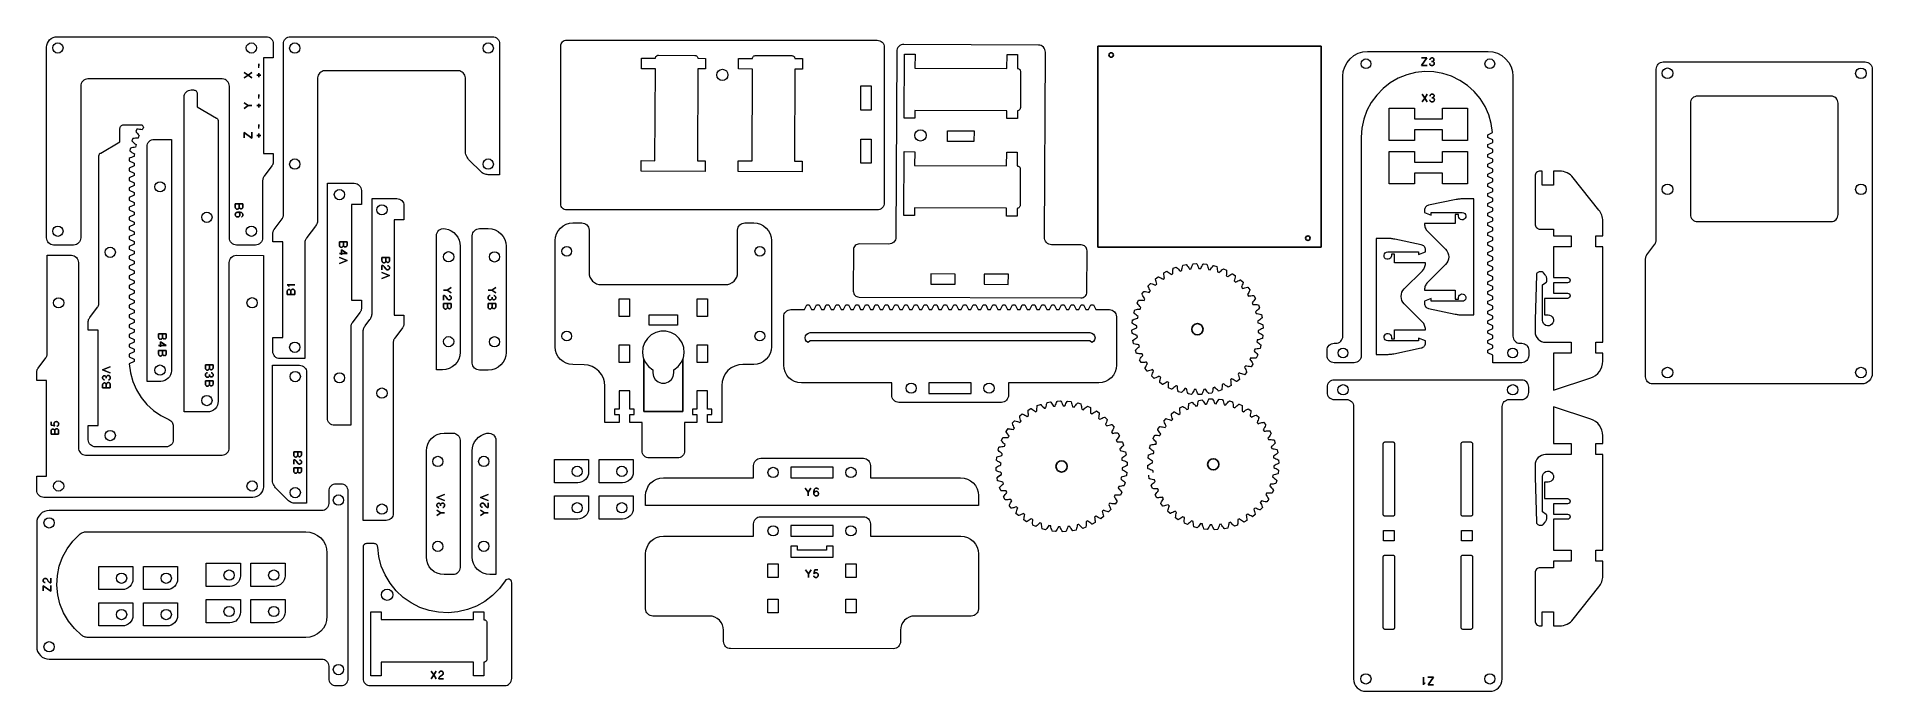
# Model space of a CAD drawing. Header units: millimetres. Extents: x 5061 to 5882, y 1318 to 1611.
import ezdxf

# ---------------------------------------------------------------- set-up
doc = ezdxf.new("R2010")
doc.units = ezdxf.units.MM
doc.layers.add('CORTE', color=1, linetype='Continuous')

msp = doc.modelspace()

# ---------------------------------------------------------------- linework, layer by layer
at = {"layer": 'CORTE'}
for p, q in [((5535.77, 1606.49), (5635.77, 1606.49)), ((5535.77, 1516.49), (5535.77, 1606.49)), ((5635.77, 1606.49), (5635.77, 1516.49)), ((5635.77, 1516.49), (5535.77, 1516.49)), ((5332.72, 1442.86), (5332.72, 1466.54)), ((5350.22, 1442.86), (5350.22, 1466.42)), ((5332.72, 1442.86), (5350.22, 1442.86)), ((5490.89, 1413.49), (5492.76, 1414.75))]:
    msp.add_line(p, q, dxfattribs=at)
at = {"layer": 'CORTE', "lineweight": 0}
for points in [[(5065.63, 1520.6), (5065.63, 1605.93), (5065.72, 1606.85), (5065.99, 1607.74), (5066.43, 1608.56), (5067.02, 1609.28), (5067.74, 1609.87), (5068.56, 1610.31), (5069.45, 1610.58), (5070.38, 1610.67), (5163.87, 1610.67), (5164.48, 1610.61), (5165.08, 1610.43), (5165.62, 1610.14), (5166.11, 1609.75), (5166.5, 1609.27), (5166.79, 1608.72), (5166.97, 1608.13), (5167.03, 1607.51), (5167.03, 1601.17), (5162.6, 1601.17), (5162.6, 1558.43), (5167.03, 1558.43), (5167.03, 1554.74), (5167.02, 1554.48), (5166.99, 1554.23), (5166.94, 1553.98), (5166.87, 1553.73), (5166.78, 1553.49), (5166.67, 1553.27), (5166.54, 1553.05), (5166.4, 1552.84), (5162.92, 1548.19), (5162.77, 1547.98), (5162.64, 1547.77), (5162.53, 1547.53), (5162.44, 1547.3), (5162.37, 1547.05), (5162.32, 1546.8), (5162.29, 1546.55), (5162.28, 1546.3), (5162.28, 1520.6), (5162.22, 1519.99), (5162.04, 1519.39), (5161.75, 1518.84), (5161.35, 1518.36), (5160.87, 1517.97), (5160.32, 1517.68), (5159.73, 1517.49), (5159.11, 1517.43), (5150.58, 1517.43), (5149.96, 1517.49), (5149.37, 1517.68), (5148.83, 1517.97), (5148.34, 1518.36), (5147.95, 1518.84), (5147.66, 1519.39), (5147.48, 1519.99), (5147.42, 1520.6), (5147.4, 1588.57), (5147.34, 1589.19), (5147.16, 1589.78), (5146.86, 1590.33), (5146.47, 1590.81), (5145.99, 1591.2), (5145.45, 1591.49), (5144.85, 1591.67), (5144.23, 1591.74), (5084.08, 1591.74), (5083.47, 1591.67), (5082.87, 1591.49), (5082.33, 1591.2), (5081.84, 1590.81), (5081.45, 1590.33), (5081.16, 1589.78), (5080.98, 1589.19), (5080.92, 1588.57), (5080.92, 1520.6), (5080.86, 1519.98), (5080.68, 1519.39), (5080.39, 1518.84), (5079.99, 1518.36), (5079.51, 1517.96), (5078.96, 1517.67), (5078.37, 1517.49), (5077.75, 1517.43), (5068.79, 1517.43), (5068.18, 1517.49), (5067.58, 1517.67), (5067.03, 1517.96), (5066.55, 1518.36), (5066.16, 1518.84), (5065.87, 1519.39), (5065.69, 1519.98)], [(5268.24, 1607.51), (5268.24, 1548.91), (5263.17, 1548.91), (5262.7, 1548.94), (5262.24, 1549.01), (5261.79, 1549.12), (5261.35, 1549.28), (5260.93, 1549.48), (5260.53, 1549.72), (5260.16, 1549.99), (5259.81, 1550.31), (5254.8, 1555.32), (5254.38, 1555.78), (5254.01, 1556.28), (5253.69, 1556.81), (5253.43, 1557.38), (5253.22, 1557.96), (5253.07, 1558.57), (5252.97, 1559.18), (5252.95, 1559.8), (5252.95, 1592.21), (5252.88, 1592.83), (5252.71, 1593.43), (5252.41, 1593.97), (5252.02, 1594.45), (5251.54, 1594.84), (5250.99, 1595.14), (5250.4, 1595.32), (5249.78, 1595.38), (5190.04, 1595.38), (5189.42, 1595.32), (5188.83, 1595.14), (5188.28, 1594.84), (5187.8, 1594.45), (5187.41, 1593.97), (5187.12, 1593.43), (5186.94, 1592.83), (5186.88, 1592.21), (5186.88, 1528.77), (5186.86, 1528.38), (5186.82, 1528), (5186.74, 1527.63), (5186.63, 1527.27), (5186.5, 1526.91), (5186.33, 1526.56), (5186.14, 1526.23), (5185.93, 1525.92), (5182.03, 1520.73), (5181.82, 1520.41), (5181.63, 1520.09), (5181.46, 1519.74), (5181.32, 1519.38), (5181.22, 1519.01), (5181.15, 1518.64), (5181.1, 1518.26), (5181.08, 1517.88), (5181.08, 1466.59), (5170, 1466.59), (5169.38, 1466.65), (5168.79, 1466.83), (5168.24, 1467.13), (5167.76, 1467.52), (5167.37, 1468), (5167.08, 1468.55), (5166.89, 1469.14), (5166.83, 1469.76), (5166.83, 1476.09), (5171.27, 1476.09), (5171.27, 1518.84), (5166.83, 1518.84), (5166.83, 1522.53), (5166.84, 1522.79), (5166.88, 1523.04), (5166.93, 1523.29), (5166.99, 1523.53), (5167.09, 1523.77), (5167.2, 1524), (5167.32, 1524.22), (5167.47, 1524.43), (5170.95, 1529.08), (5171.09, 1529.28), (5171.22, 1529.51), (5171.33, 1529.74), (5171.42, 1529.98), (5171.49, 1530.22), (5171.54, 1530.47), (5171.57, 1530.72), (5171.58, 1530.98), (5171.58, 1607.51), (5171.65, 1608.12), (5171.82, 1608.72), (5172.12, 1609.27), (5172.51, 1609.75), (5172.99, 1610.14), (5173.54, 1610.43), (5174.13, 1610.61), (5174.75, 1610.67), (5265.07, 1610.67), (5265.69, 1610.61), (5266.28, 1610.43), (5266.83, 1610.14), (5267.31, 1609.75), (5267.7, 1609.27), (5268, 1608.72), (5268.18, 1608.12)], [(5437.78, 1609.04), (5438.37, 1608.86), (5438.92, 1608.57), (5439.4, 1608.18), (5439.8, 1607.7), (5440.09, 1607.15), (5440.27, 1606.56), (5440.33, 1605.94), (5440.33, 1536.29), (5440.27, 1535.67), (5440.09, 1535.08), (5439.8, 1534.53), (5439.4, 1534.05), (5438.92, 1533.66), (5438.37, 1533.37), (5437.78, 1533.18), (5437.16, 1533.12), (5298.2, 1533.12), (5297.69, 1533.17), (5297.21, 1533.32), (5296.76, 1533.56), (5296.36, 1533.89), (5296.04, 1534.28), (5295.8, 1534.73), (5295.66, 1535.22), (5295.6, 1535.72), (5295.6, 1606.51), (5295.66, 1607.01), (5295.8, 1607.5), (5296.04, 1607.95), (5296.36, 1608.34), (5296.76, 1608.67), (5297.21, 1608.91), (5297.69, 1609.05), (5298.2, 1609.1), (5437.16, 1609.1)], [(5331.55, 1555.19), (5337.74, 1555.17), (5337.92, 1596.33), (5331.72, 1596.35), (5331.74, 1601.1), (5337.94, 1601.07), (5337.98, 1601.34), (5338.08, 1601.59), (5338.21, 1601.82), (5338.39, 1602.02), (5338.6, 1602.18), (5338.84, 1602.29), (5339.1, 1602.37), (5339.37, 1602.39), (5355.51, 1602.32), (5355.78, 1602.3), (5356.03, 1602.22), (5356.27, 1602.1), (5356.48, 1601.94), (5356.65, 1601.74), (5356.79, 1601.51), (5356.89, 1601.26), (5356.93, 1600.99), (5360.38, 1600.98), (5360.36, 1596.23), (5356.91, 1596.25), (5356.73, 1555.09), (5360.18, 1555.07), (5360.16, 1550.33), (5331.53, 1550.45)], [(5374.98, 1555.07), (5381.17, 1555.04), (5381.35, 1596.2), (5375.15, 1596.23), (5375.18, 1600.97), (5381.37, 1600.95), (5381.41, 1601.21), (5381.51, 1601.46), (5381.65, 1601.69), (5381.82, 1601.89), (5382.04, 1602.05), (5382.27, 1602.17), (5382.53, 1602.24), (5382.8, 1602.26), (5398.94, 1602.19), (5399.21, 1602.17), (5399.46, 1602.09), (5399.7, 1601.97), (5399.91, 1601.81), (5400.09, 1601.61), (5400.23, 1601.38), (5400.32, 1601.13), (5400.36, 1600.87), (5403.81, 1600.85), (5403.79, 1596.1), (5400.34, 1596.12), (5400.17, 1554.96), (5403.62, 1554.94), (5403.6, 1550.2), (5374.96, 1550.32)], [(5426.49, 1496.26), (5426.63, 1495.78), (5426.87, 1495.32), (5427.19, 1494.93), (5427.58, 1494.61), (5428.03, 1494.36), (5428.52, 1494.22), (5429.03, 1494.16), (5528.3, 1493.74), (5528.81, 1493.79), (5529.3, 1493.93), (5529.75, 1494.17), (5530.14, 1494.49), (5530.47, 1494.88), (5530.71, 1495.33), (5530.86, 1495.82), (5530.92, 1496.33), (5531, 1514.87), (5530.95, 1515.38), (5530.8, 1515.87), (5530.56, 1516.32), (5530.24, 1516.71), (5529.85, 1517.04), (5529.4, 1517.28), (5528.91, 1517.43), (5528.4, 1517.49), (5515.17, 1517.54), (5514.51, 1517.61), (5513.88, 1517.82), (5513.31, 1518.16), (5512.82, 1518.61), (5512.43, 1519.15), (5512.17, 1519.76), (5512.04, 1520.42), (5512.04, 1521.08), (5512.38, 1603.76), (5512.32, 1604.38), (5512.14, 1604.98), (5511.85, 1605.52), (5511.46, 1606.01), (5510.98, 1606.41), (5510.43, 1606.7), (5509.84, 1606.88), (5509.22, 1606.94), (5449.07, 1607.2), (5448.46, 1607.14), (5447.86, 1606.96), (5447.31, 1606.68), (5446.83, 1606.28), (5446.44, 1605.8), (5446.14, 1605.26), (5445.96, 1604.67), (5445.89, 1604.05), (5445.54, 1521.01), (5445.48, 1520.39), (5445.29, 1519.8), (5445, 1519.25), (5444.6, 1518.77), (5444.12, 1518.38), (5443.57, 1518.09), (5442.98, 1517.91), (5442.36, 1517.85), (5429.13, 1517.91), (5428.62, 1517.86), (5428.13, 1517.71), (5427.68, 1517.47), (5427.29, 1517.15), (5426.96, 1516.76), (5426.72, 1516.31), (5426.57, 1515.83), (5426.52, 1515.32), (5426.44, 1496.77)], [(5454.06, 1602.84), (5454.03, 1596.65), (5495.19, 1596.48), (5495.22, 1602.67), (5499.97, 1602.65), (5499.94, 1596.46), (5500.2, 1596.41), (5500.45, 1596.31), (5500.68, 1596.18), (5500.88, 1596), (5501.04, 1595.79), (5501.16, 1595.55), (5501.23, 1595.29), (5501.26, 1595.03), (5501.19, 1578.88), (5501.16, 1578.61), (5501.09, 1578.36), (5500.97, 1578.12), (5500.8, 1577.91), (5500.6, 1577.74), (5500.37, 1577.6), (5500.12, 1577.51), (5499.86, 1577.46), (5499.84, 1574.01), (5495.1, 1574.03), (5495.11, 1577.48), (5453.95, 1577.66), (5453.94, 1574.21), (5449.19, 1574.23), (5449.31, 1602.86)], [(5728.51, 1467.31), (5728.33, 1466.72), (5728.04, 1466.17), (5727.65, 1465.69), (5727.17, 1465.29), (5726.62, 1465), (5726.03, 1464.82), (5725.41, 1464.76), (5712.46, 1464.76), (5712.46, 1468.13), (5710.28, 1469.15), (5710.28, 1470.3), (5712.46, 1471.36), (5712.46, 1472.51), (5710.28, 1473.54), (5710.28, 1474.69), (5712.46, 1475.72), (5712.46, 1476.9), (5710.28, 1477.92), (5710.28, 1479.08), (5712.46, 1480.1), (5712.46, 1481.26), (5710.28, 1482.31), (5710.28, 1483.46), (5712.46, 1484.48), (5712.46, 1485.64), (5710.28, 1486.7), (5710.28, 1487.85), (5712.46, 1488.87), (5712.46, 1490.03), (5710.28, 1491.08), (5710.28, 1492.24), (5712.46, 1493.26), (5712.46, 1494.41), (5710.28, 1495.44), (5710.28, 1496.59), (5712.46, 1497.65), (5712.46, 1498.8), (5710.28, 1499.82), (5710.28, 1500.98), (5712.46, 1502.03), (5712.46, 1503.19), (5710.28, 1504.21), (5710.28, 1505.37), (5712.46, 1506.42), (5712.46, 1507.57), (5710.28, 1508.59), (5710.28, 1509.75), (5712.46, 1510.77), (5712.46, 1511.93), (5710.28, 1512.98), (5710.28, 1514.13), (5712.46, 1515.16), (5712.46, 1516.35), (5710.28, 1517.37), (5710.28, 1518.52), (5712.46, 1519.55), (5712.46, 1520.73), (5710.28, 1521.76), (5710.28, 1522.91), (5712.46, 1523.93), (5712.46, 1525.12), (5710.28, 1526.11), (5710.28, 1527.3), (5712.46, 1528.32), (5712.46, 1529.48), (5710.28, 1530.49), (5710.28, 1531.68), (5712.46, 1532.7), (5712.46, 1533.86), (5710.28, 1534.88), (5710.28, 1536.07), (5712.46, 1537.09), (5712.46, 1538.24), (5710.28, 1539.27), (5710.28, 1540.46), (5712.46, 1541.44), (5712.46, 1542.63), (5710.28, 1543.66), (5710.28, 1544.81), (5712.46, 1545.83), (5712.46, 1547.02), (5710.28, 1548.04), (5710.28, 1549.2), (5712.46, 1550.22), (5712.46, 1551.41), (5710.28, 1552.43), (5710.28, 1553.58), (5712.46, 1554.61), (5712.46, 1555.79), (5710.28, 1556.78), (5710.28, 1557.97), (5712.46, 1558.99), (5712.46, 1560.15), (5710.28, 1561.17), (5710.28, 1562.35), (5712.46, 1563.38), (5712.46, 1564.53), (5710.28, 1565.55), (5710.28, 1566.74), (5712.39, 1567.73), (5711.82, 1571.79), (5710.68, 1575.74), (5709.02, 1579.48), (5706.84, 1582.96), (5704.21, 1586.1), (5701.16, 1588.84), (5697.76, 1591.13), (5694.08, 1592.93), (5690.18, 1594.19), (5686.14, 1594.91), (5682.04, 1595.05), (5677.96, 1594.62), (5673.98, 1593.63), (5670.18, 1592.09), (5666.63, 1590.04), (5663.4, 1587.51), (5660.55, 1584.57), (5658.14, 1581.25), (5656.21, 1577.63), (5654.81, 1573.78), (5653.96, 1569.77), (5653.68, 1565.67), (5653.68, 1467.93), (5653.62, 1467.31), (5653.43, 1466.72), (5653.14, 1466.17), (5652.75, 1465.69), (5652.27, 1465.29), (5651.72, 1465), (5651.13, 1464.82), (5650.51, 1464.76), (5641.5, 1464.76), (5640.88, 1464.82), (5640.29, 1465), (5639.74, 1465.29), (5639.26, 1465.69), (5638.87, 1466.17), (5638.58, 1466.72), (5638.39, 1467.31), (5638.33, 1467.93), (5638.33, 1470.3), (5638.39, 1470.92), (5638.58, 1471.52), (5638.87, 1472.06), (5639.26, 1472.54), (5639.74, 1472.93), (5640.29, 1473.23), (5640.88, 1473.41), (5641.5, 1473.47), (5642.25, 1473.47), (5642.87, 1473.53), (5643.46, 1473.71), (5644.01, 1474), (5644.49, 1474.4), (5644.88, 1474.88), (5645.17, 1475.42), (5645.36, 1476.02), (5645.42, 1476.64), (5645.42, 1592.99), (5645.63, 1595.16), (5646.26, 1597.24), (5647.28, 1599.15), (5648.66, 1600.83), (5650.34, 1602.21), (5652.26, 1603.24), (5654.34, 1603.87), (5656.5, 1604.08), (5710.41, 1604.08), (5712.57, 1603.87), (5714.65, 1603.24), (5716.57, 1602.21), (5718.24, 1600.83), (5719.62, 1599.15), (5720.65, 1597.24), (5721.27, 1595.16), (5721.49, 1592.99), (5721.49, 1476.64), (5721.55, 1476.02), (5721.73, 1475.42), (5722.02, 1474.88), (5722.42, 1474.4), (5722.9, 1474), (5723.45, 1473.71), (5724.04, 1473.53), (5724.66, 1473.47), (5725.41, 1473.47), (5726.03, 1473.41), (5726.62, 1473.23), (5727.17, 1472.93), (5727.65, 1472.54), (5728.04, 1472.06), (5728.33, 1471.52), (5728.51, 1470.92), (5728.57, 1470.3), (5728.57, 1467.93)], [(5682.98, 1601.18), (5680.53, 1597.76), (5683.13, 1597.76), (5680.53, 1597.76), (5682.98, 1601.18), (5680.62, 1601.18)], [(5157.43, 1592.28), (5155.73, 1593.43), (5154.03, 1592.3), (5155.73, 1593.43), (5154.03, 1594.58), (5155.73, 1593.43), (5157.45, 1594.58), (5155.73, 1593.43)], [(5161.44, 1593.51), (5160.55, 1593.51), (5160.55, 1592.62), (5160.55, 1593.51), (5159.66, 1593.51), (5160.55, 1593.51), (5160.55, 1594.4), (5160.55, 1593.51)], [(5882.22, 1596.18), (5882.22, 1460.02), (5882.13, 1459.1), (5881.86, 1458.21), (5881.42, 1457.39), (5880.83, 1456.67), (5880.11, 1456.07), (5879.29, 1455.64), (5878.4, 1455.37), (5877.47, 1455.28), (5783.99, 1455.28), (5783.37, 1455.34), (5782.77, 1455.52), (5782.23, 1455.81), (5781.75, 1456.2), (5781.35, 1456.68), (5781.06, 1457.23), (5780.88, 1457.82), (5780.82, 1458.44), (5780.82, 1511.21), (5780.83, 1511.47), (5780.86, 1511.72), (5780.91, 1511.97), (5780.98, 1512.21), (5781.07, 1512.45), (5781.18, 1512.68), (5781.3, 1512.9), (5781.45, 1513.11), (5784.93, 1517.75), (5785.08, 1517.97), (5785.21, 1518.19), (5785.31, 1518.42), (5785.4, 1518.65), (5785.48, 1518.9), (5785.53, 1519.15), (5785.56, 1519.4), (5785.57, 1519.66), (5785.57, 1596.18), (5785.63, 1596.8), (5785.81, 1597.4), (5786.1, 1597.94), (5786.49, 1598.42), (5786.97, 1598.82), (5787.52, 1599.11), (5788.12, 1599.29), (5788.73, 1599.35), (5879.05, 1599.35), (5879.67, 1599.29), (5880.26, 1599.11), (5880.81, 1598.82), (5881.29, 1598.42), (5881.69, 1597.94), (5881.98, 1597.4), (5882.16, 1596.8)], [(5142.41, 1572.89), (5142.41, 1447.5), (5142.31, 1446.57), (5142.04, 1445.69), (5141.6, 1444.87), (5141.01, 1444.14), (5140.29, 1443.55), (5139.47, 1443.12), (5138.58, 1442.84), (5137.65, 1442.75), (5127.11, 1442.75), (5127.11, 1583.66), (5127.17, 1584.28), (5127.35, 1584.87), (5127.64, 1585.42), (5128.04, 1585.9), (5128.52, 1586.3), (5129.07, 1586.59), (5129.66, 1586.77), (5130.27, 1586.83), (5131.4, 1586.83), (5131.71, 1586.8), (5132.01, 1586.71), (5132.28, 1586.56), (5132.52, 1586.37), (5132.72, 1586.13), (5132.86, 1585.85), (5132.95, 1585.56), (5132.98, 1585.25), (5132.98, 1579.24), (5141.61, 1574.26), (5141.79, 1574.14), (5141.94, 1574.01), (5142.08, 1573.85), (5142.19, 1573.68), (5142.28, 1573.49), (5142.35, 1573.3), (5142.39, 1573.1)], [(5434.39, 1588.63), (5434.39, 1577.76), (5429.86, 1577.76), (5429.86, 1588.63)], [(5682.06, 1583.23), (5683.2, 1581.51), (5682.06, 1583.23), (5683.2, 1584.93), (5682.06, 1583.23), (5680.93, 1584.93), (5682.06, 1583.23), (5680.91, 1581.53)], [(5157.45, 1579.81), (5155.81, 1579.81), (5154.03, 1578.57), (5155.81, 1579.81), (5154.03, 1581.06), (5155.81, 1579.81)], [(5161.44, 1579.81), (5160.55, 1579.81), (5160.55, 1578.92), (5160.55, 1579.81), (5159.66, 1579.81), (5160.55, 1579.81), (5160.55, 1580.69), (5160.55, 1579.81)], [(5701.17, 1564.25), (5689.93, 1564.25), (5689.93, 1569.01), (5677.42, 1569.01), (5677.42, 1564.25), (5666.18, 1564.25), (5666.18, 1578.67), (5677.42, 1578.67), (5677.42, 1573.91), (5689.93, 1573.91), (5689.93, 1578.67), (5701.17, 1578.67)], [(5866.93, 1531.07), (5866.93, 1580.9), (5866.87, 1581.51), (5866.69, 1582.11), (5866.4, 1582.66), (5866, 1583.13), (5865.52, 1583.53), (5864.97, 1583.82), (5864.38, 1584), (5863.76, 1584.06), (5804.02, 1584.06), (5803.41, 1584), (5802.81, 1583.82), (5802.27, 1583.53), (5801.78, 1583.13), (5801.39, 1582.66), (5801.1, 1582.11), (5800.92, 1581.51), (5800.86, 1580.9), (5800.86, 1531.07), (5800.92, 1530.46), (5801.1, 1529.86), (5801.39, 1529.32), (5801.78, 1528.83), (5802.27, 1528.44), (5802.81, 1528.15), (5803.41, 1527.97), (5804.02, 1527.91), (5863.76, 1527.91), (5864.38, 1527.97), (5864.97, 1528.15), (5865.52, 1528.44), (5866, 1528.83), (5866.4, 1529.32), (5866.69, 1529.86), (5866.87, 1530.46)], [(5480.44, 1563.78), (5468.55, 1563.83), (5468.57, 1568.58), (5480.46, 1568.53)], [(5121.44, 1564.71), (5121.44, 1461.14), (5121.35, 1460.22), (5121.08, 1459.32), (5120.64, 1458.5), (5120.05, 1457.78), (5119.33, 1457.19), (5118.51, 1456.75), (5117.62, 1456.49), (5116.69, 1456.39), (5110.58, 1456.39), (5110.58, 1561.54), (5110.65, 1562.16), (5110.82, 1562.76), (5111.11, 1563.3), (5111.51, 1563.78), (5111.99, 1564.18), (5112.54, 1564.47), (5113.13, 1564.65), (5113.75, 1564.71)], [(5154.03, 1567.77), (5157.45, 1565.32), (5157.45, 1567.92), (5157.45, 1565.32), (5154.03, 1567.77), (5154.03, 1565.41)], [(5161.44, 1566.4), (5160.55, 1566.4), (5160.55, 1565.51), (5160.55, 1566.4), (5159.66, 1566.4), (5160.55, 1566.4), (5160.55, 1567.29), (5160.55, 1566.4)], [(5434.39, 1564.88), (5434.39, 1554.01), (5429.86, 1554.01), (5429.86, 1564.88)], [(5453.92, 1559.21), (5453.89, 1553.02), (5495.05, 1552.84), (5495.08, 1559.04), (5499.82, 1559.02), (5499.8, 1552.82), (5500.06, 1552.78), (5500.31, 1552.68), (5500.54, 1552.55), (5500.74, 1552.37), (5500.9, 1552.16), (5501.02, 1551.92), (5501.09, 1551.66), (5501.11, 1551.39), (5501.05, 1535.25), (5501.02, 1534.98), (5500.94, 1534.73), (5500.83, 1534.49), (5500.66, 1534.28), (5500.46, 1534.11), (5500.23, 1533.97), (5499.98, 1533.87), (5499.72, 1533.83), (5499.7, 1530.38), (5494.95, 1530.4), (5494.97, 1533.85), (5453.81, 1534.03), (5453.8, 1530.58), (5449.05, 1530.6), (5449.17, 1559.23)], [(5701.17, 1544.87), (5689.93, 1544.87), (5689.93, 1549.62), (5677.42, 1549.62), (5677.42, 1544.87), (5666.18, 1544.87), (5666.18, 1559.28), (5677.42, 1559.28), (5677.42, 1554.53), (5689.93, 1554.53), (5689.93, 1559.28), (5701.17, 1559.28)], [(5191.24, 1439.89), (5191.24, 1545.05), (5203.28, 1545.05), (5203.89, 1544.98), (5204.49, 1544.81), (5205.04, 1544.51), (5205.52, 1544.12), (5205.91, 1543.64), (5206.2, 1543.09), (5206.38, 1542.5), (5206.44, 1541.88), (5206.44, 1535.55), (5202.01, 1535.55), (5202.01, 1492.8), (5206.44, 1492.8), (5206.44, 1489.11), (5206.43, 1488.86), (5206.4, 1488.6), (5206.35, 1488.35), (5206.28, 1488.11), (5206.19, 1487.87), (5206.08, 1487.64), (5205.95, 1487.42), (5205.81, 1487.21), (5202.33, 1482.57), (5202.18, 1482.36), (5202.05, 1482.14), (5201.94, 1481.9), (5201.85, 1481.67), (5201.79, 1481.42), (5201.74, 1481.17), (5201.7, 1480.92), (5201.69, 1480.66), (5201.69, 1436.73), (5194.41, 1436.73), (5193.8, 1436.79), (5193.2, 1436.97), (5192.65, 1437.26), (5192.17, 1437.65), (5191.78, 1438.13), (5191.49, 1438.68), (5191.3, 1439.28)], [(5758.52, 1468.97), (5758.52, 1469.25), (5758.52, 1473.88), (5761.68, 1473.88), (5761.68, 1516.61), (5758.52, 1516.61), (5758.52, 1516.75), (5758.52, 1521.37), (5758.52, 1521.51), (5761.68, 1521.51), (5761.68, 1528.17), (5761.65, 1528.83), (5761.57, 1529.48), (5761.44, 1530.12), (5761.24, 1530.76), (5761, 1531.37), (5760.71, 1531.96), (5760.37, 1532.53), (5759.98, 1533.06), (5748.46, 1547.57), (5747.87, 1548.23), (5747.21, 1548.82), (5746.5, 1549.33), (5745.72, 1549.77), (5744.91, 1550.1), (5744.06, 1550.35), (5743.19, 1550.5), (5742.3, 1550.55), (5739.63, 1550.55), (5739.63, 1544.22), (5734.77, 1544.22), (5734.57, 1544.22), (5734.57, 1550.55), (5733.72, 1550.55), (5733.27, 1550.5), (5732.83, 1550.37), (5732.43, 1550.16), (5732.08, 1549.87), (5731.79, 1549.52), (5731.58, 1549.12), (5731.44, 1548.68), (5731.4, 1548.22), (5731.4, 1526.86), (5731.44, 1526.41), (5731.57, 1525.97), (5731.78, 1525.57), (5732.07, 1525.22), (5732.43, 1524.93), (5732.82, 1524.72), (5733.26, 1524.58), (5733.72, 1524.53), (5739.63, 1524.53), (5739.63, 1521.51), (5747.55, 1521.51), (5747.55, 1521.37), (5747.55, 1516.75), (5747.55, 1516.61), (5739.63, 1516.61), (5739.63, 1502.85), (5745.92, 1502.84), (5746.36, 1502.75), (5746.74, 1502.5), (5746.99, 1502.12), (5747.07, 1501.68), (5746.98, 1501.23), (5746.72, 1500.85), (5746.34, 1500.6), (5745.91, 1500.52), (5739.63, 1500.52), (5739.63, 1495.88), (5745.92, 1495.88), (5746.36, 1495.79), (5746.74, 1495.53), (5746.99, 1495.15), (5747.07, 1494.7), (5746.98, 1494.26), (5746.72, 1493.89), (5746.35, 1493.64), (5745.91, 1493.55), (5735.67, 1493.55), (5735.67, 1486.14), (5737.21, 1486.14), (5737.91, 1486.04), (5738.56, 1485.73), (5739.08, 1485.25), (5739.45, 1484.64), (5739.62, 1483.94), (5739.58, 1483.23), (5739.34, 1482.56), (5738.91, 1481.99), (5738.34, 1481.57), (5737.66, 1481.33), (5736.95, 1481.3), (5736.26, 1481.47), (5735.65, 1481.84), (5735.18, 1482.37), (5734.88, 1483.02), (5734.77, 1483.71), (5734.79, 1499.59), (5736.28, 1500.63), (5736.37, 1500.7), (5736.44, 1500.77), (5736.51, 1500.86), (5736.57, 1500.95), (5736.61, 1501.05), (5736.65, 1501.15), (5736.66, 1501.26), (5736.67, 1501.37), (5736.67, 1502.06), (5736.66, 1502.34), (5736.62, 1502.61), (5736.56, 1502.87), (5736.48, 1503.13), (5736.38, 1503.38), (5736.26, 1503.62), (5736.11, 1503.85), (5735.94, 1504.07), (5735.12, 1505.05), (5735.04, 1505.13), (5734.96, 1505.21), (5734.86, 1505.27), (5734.76, 1505.33), (5734.65, 1505.37), (5734.54, 1505.4), (5734.42, 1505.42), (5734.31, 1505.43), (5733.51, 1505.43), (5733.21, 1505.4), (5732.93, 1505.32), (5732.67, 1505.18), (5732.44, 1505), (5732.25, 1504.77), (5732.1, 1504.52), (5732.01, 1504.24), (5731.97, 1503.94), (5731.41, 1483.88), (5731.4, 1483.77), (5731.4, 1478.57), (5731.49, 1477.66), (5731.75, 1476.78), (5732.19, 1475.97), (5732.77, 1475.26), (5733.48, 1474.67), (5734.29, 1474.23), (5735.17, 1473.97), (5736.09, 1473.88), (5739.63, 1473.88), (5747.55, 1473.88), (5747.55, 1469.25), (5747.55, 1468.97), (5739.63, 1468.97), (5739.63, 1452.43), (5756.29, 1457.95), (5757.42, 1458.42), (5758.47, 1459.06), (5759.4, 1459.87), (5760.19, 1460.8), (5760.83, 1461.85), (5761.3, 1462.98), (5761.59, 1464.18), (5761.68, 1465.41), (5761.68, 1468.97)], [(5153.47, 1534.58), (5153.47, 1535.9), (5150.05, 1535.9), (5150.05, 1534.44), (5150.05, 1535.9), (5153.47, 1535.9)], [(5151.81, 1535.9), (5151.81, 1534.59)], [(5207.19, 1394.16), (5207.19, 1478.42), (5207.21, 1478.8), (5207.25, 1479.18), (5207.32, 1479.55), (5207.43, 1479.92), (5207.57, 1480.28), (5207.73, 1480.63), (5207.92, 1480.96), (5208.14, 1481.27), (5210.26, 1484.1), (5210.48, 1484.42), (5210.67, 1484.75), (5210.83, 1485.09), (5210.97, 1485.45), (5211.08, 1485.81), (5211.15, 1486.19), (5211.2, 1486.57), (5211.21, 1486.95), (5211.21, 1538.23), (5222.29, 1538.23), (5222.91, 1538.17), (5223.5, 1537.99), (5224.05, 1537.7), (5224.53, 1537.31), (5224.93, 1536.83), (5225.22, 1536.28), (5225.4, 1535.69), (5225.46, 1535.07), (5225.46, 1528.73), (5221.03, 1528.73), (5221.03, 1485.99), (5225.46, 1485.99), (5225.46, 1482.3), (5225.45, 1482.04), (5225.42, 1481.79), (5225.37, 1481.54), (5225.3, 1481.3), (5225.21, 1481.06), (5225.1, 1480.83), (5224.97, 1480.61), (5224.83, 1480.4), (5221.34, 1475.76), (5221.2, 1475.54), (5221.07, 1475.33), (5220.96, 1475.09), (5220.87, 1474.86), (5220.8, 1474.61), (5220.75, 1474.36), (5220.72, 1474.11), (5220.71, 1473.85), (5220.71, 1397.33), (5220.65, 1396.71), (5220.47, 1396.11), (5220.18, 1395.57), (5219.78, 1395.09), (5219.3, 1394.69), (5218.76, 1394.4), (5218.16, 1394.22), (5217.55, 1394.16)], [(5698.53, 1538.06), (5698.13, 1538.04), (5697.71, 1538.01), (5697.31, 1537.97), (5696.9, 1537.93), (5696.49, 1537.87), (5696.09, 1537.8), (5683.78, 1535.21), (5683.4, 1535.1), (5683.05, 1534.92), (5682.73, 1534.68), (5682.45, 1534.4), (5682.23, 1534.08), (5682.07, 1533.72), (5681.96, 1533.34), (5681.93, 1532.94), (5681.93, 1531.98), (5681.93, 1531.98), (5684.99, 1530.79), (5684.99, 1531.98), (5698.82, 1531.98), (5699.41, 1531.87), (5699.91, 1531.56), (5700.27, 1531.1), (5700.44, 1530.53), (5700.4, 1529.94), (5700.16, 1529.4), (5699.74, 1528.99), (5699.2, 1528.75), (5698.61, 1528.72), (5698.05, 1528.9), (5697.58, 1529.26), (5697.28, 1529.77), (5697.18, 1530.34), (5697.18, 1531.08), (5695.7, 1531.08), (5695.7, 1527.22), (5695.7, 1527.07), (5681.93, 1527.07), (5681.93, 1526.91), (5681.95, 1526.45), (5682.02, 1526), (5682.13, 1525.55), (5682.29, 1525.11), (5682.49, 1524.7), (5682.72, 1524.3), (5682.99, 1523.93), (5683.3, 1523.59), (5691.39, 1515.51), (5691.98, 1514.78), (5692.43, 1513.95), (5692.7, 1513.05), (5692.79, 1512.11), (5692.7, 1511.17), (5692.42, 1510.27), (5691.98, 1509.44), (5691.38, 1508.72), (5683.31, 1500.64), (5683, 1500.3), (5682.72, 1499.93), (5682.49, 1499.54), (5682.29, 1499.12), (5682.14, 1498.69), (5682.02, 1498.24), (5681.95, 1497.78), (5681.93, 1497.32), (5681.93, 1497.15), (5695.7, 1497.15), (5695.7, 1493.15), (5697.18, 1493.15), (5697.18, 1493.9), (5697.29, 1494.48), (5697.6, 1494.98), (5698.07, 1495.34), (5698.63, 1495.51), (5699.22, 1495.47), (5699.75, 1495.23), (5700.17, 1494.81), (5700.41, 1494.27), (5700.44, 1493.68), (5700.26, 1493.12), (5699.89, 1492.65), (5699.39, 1492.35), (5698.81, 1492.25), (5684.99, 1492.25), (5684.99, 1493.43), (5681.93, 1492.25), (5681.93, 1492.25), (5681.93, 1491.29), (5681.96, 1490.9), (5682.07, 1490.52), (5682.23, 1490.16), (5682.45, 1489.83), (5682.72, 1489.55), (5683.04, 1489.31), (5683.39, 1489.13), (5683.77, 1489.02), (5695.69, 1486.51), (5696.09, 1486.43), (5696.49, 1486.36), (5696.9, 1486.3), (5697.31, 1486.25), (5697.71, 1486.22), (5698.12, 1486.19), (5698.53, 1486.17), (5698.94, 1486.17), (5703.99, 1486.17), (5703.99, 1538.06)], [(5293.17, 1471.79), (5293.17, 1519.4), (5293.32, 1520.95), (5293.77, 1522.43), (5294.5, 1523.8), (5295.48, 1525), (5296.68, 1525.98), (5298.05, 1526.72), (5299.54, 1527.17), (5301.08, 1527.32), (5305.08, 1527.32), (5305.7, 1527.26), (5306.29, 1527.08), (5306.84, 1526.78), (5307.32, 1526.39), (5307.71, 1525.91), (5308.01, 1525.36), (5308.18, 1524.77), (5308.25, 1524.15), (5308.25, 1505.23), (5308.35, 1504.15), (5308.67, 1503.11), (5309.18, 1502.15), (5309.87, 1501.32), (5310.71, 1500.62), (5311.67, 1500.12), (5312.71, 1499.8), (5313.79, 1499.69), (5369.2, 1499.69), (5370.28, 1499.8), (5371.31, 1500.12), (5372.28, 1500.62), (5373.11, 1501.32), (5373.81, 1502.15), (5374.31, 1503.11), (5374.63, 1504.15), (5374.74, 1505.23), (5374.74, 1524.15), (5374.8, 1524.77), (5374.98, 1525.36), (5375.27, 1525.91), (5375.67, 1526.39), (5376.15, 1526.78), (5376.69, 1527.08), (5377.29, 1527.26), (5377.91, 1527.32), (5381.9, 1527.32), (5383.45, 1527.17), (5384.93, 1526.72), (5386.3, 1525.98), (5387.5, 1525), (5388.48, 1523.8), (5389.21, 1522.43), (5389.67, 1520.95), (5389.82, 1519.4), (5389.82, 1471.91), (5389.67, 1470.37), (5389.21, 1468.88), (5388.48, 1467.51), (5387.5, 1466.31), (5386.3, 1465.33), (5384.93, 1464.6), (5383.45, 1464.14), (5381.9, 1463.99), (5377.11, 1463.99), (5375.26, 1463.81), (5373.48, 1463.27), (5371.83, 1462.4), (5370.39, 1461.21), (5369.22, 1459.77), (5368.34, 1458.13), (5367.8, 1456.35), (5367.61, 1454.49), (5367.61, 1437.95), (5361.28, 1437.95), (5361.28, 1441.57), (5363.26, 1441.57), (5363.26, 1443.94), (5361.28, 1443.94), (5361.28, 1452.2), (5356.53, 1452.2), (5356.53, 1443.94), (5354.55, 1443.94), (5354.55, 1441.57), (5356.53, 1441.57), (5356.53, 1437.95), (5350.99, 1437.95), (5350.99, 1425.28), (5350.93, 1424.67), (5350.75, 1424.07), (5350.46, 1423.52), (5350.06, 1423.05), (5349.58, 1422.65), (5349.04, 1422.36), (5348.44, 1422.18), (5347.83, 1422.12), (5335.16, 1422.12), (5334.54, 1422.18), (5333.95, 1422.36), (5333.4, 1422.65), (5332.92, 1423.05), (5332.53, 1423.52), (5332.23, 1424.07), (5332.05, 1424.67), (5331.99, 1425.28), (5331.99, 1437.95), (5326.45, 1437.95), (5326.45, 1441.57), (5328.43, 1441.57), (5328.43, 1443.94), (5326.45, 1443.94), (5326.45, 1452.2), (5321.7, 1452.2), (5321.7, 1443.94), (5319.72, 1443.94), (5319.72, 1441.57), (5321.7, 1441.57), (5321.7, 1437.95), (5315.37, 1437.95), (5315.37, 1454.3), (5315.19, 1456.14), (5314.66, 1457.91), (5313.8, 1459.54), (5312.64, 1460.97), (5311.22, 1462.15), (5309.61, 1463.04), (5307.85, 1463.59), (5306.02, 1463.8), (5300.96, 1463.88), (5299.43, 1464.05), (5297.97, 1464.51), (5296.62, 1465.25), (5295.44, 1466.24), (5294.47, 1467.43), (5293.76, 1468.79), (5293.32, 1470.26)], [(5250.61, 1516.93), (5250.61, 1469.43), (5250.46, 1467.89), (5250.01, 1466.41), (5249.28, 1465.03), (5248.29, 1463.84), (5247.09, 1462.85), (5245.72, 1462.12), (5244.24, 1461.67), (5242.7, 1461.52), (5240, 1461.52), (5240, 1521.61), (5240.08, 1522.29), (5240.3, 1522.94), (5240.66, 1523.53), (5241.12, 1524.03), (5241.69, 1524.41), (5242.34, 1524.66), (5243.01, 1524.77), (5244.01, 1524.73), (5245.36, 1524.38), (5246.62, 1523.8), (5247.76, 1523.01), (5248.74, 1522.04), (5249.54, 1520.9), (5250.13, 1519.65), (5250.49, 1518.31)], [(5256.06, 1464.62), (5256.06, 1521.61), (5256.12, 1522.23), (5256.3, 1522.82), (5256.59, 1523.37), (5256.98, 1523.85), (5257.46, 1524.24), (5258.01, 1524.53), (5258.6, 1524.71), (5259.22, 1524.77), (5263.22, 1524.77), (5264.76, 1524.62), (5266.25, 1524.17), (5267.62, 1523.44), (5268.82, 1522.46), (5269.8, 1521.25), (5270.53, 1519.89), (5270.98, 1518.4), (5271.13, 1516.86), (5271.13, 1469.36), (5270.98, 1467.82), (5270.53, 1466.34), (5269.8, 1464.97), (5268.82, 1463.77), (5267.62, 1462.79), (5266.25, 1462.05), (5264.76, 1461.6), (5263.22, 1461.45), (5259.22, 1461.45), (5258.6, 1461.51), (5258.01, 1461.69), (5257.46, 1461.98), (5256.98, 1462.38), (5256.59, 1462.86), (5256.3, 1463.41), (5256.12, 1464)], [(5682.36, 1514.31), (5682.36, 1515.26), (5682.33, 1515.65), (5682.23, 1516.03), (5682.07, 1516.4), (5681.85, 1516.72), (5681.58, 1517.01), (5681.25, 1517.24), (5680.91, 1517.42), (5680.52, 1517.53), (5668.61, 1520.05), (5668.21, 1520.12), (5667.8, 1520.19), (5667.39, 1520.25), (5666.99, 1520.3), (5666.58, 1520.34), (5666.17, 1520.36), (5665.76, 1520.38), (5665.35, 1520.39), (5660.31, 1520.39), (5660.31, 1468.5), (5665.76, 1468.5), (5666.17, 1468.51), (5666.58, 1468.54), (5666.99, 1468.58), (5667.39, 1468.62), (5667.8, 1468.68), (5668.2, 1468.75), (5680.51, 1471.34), (5680.9, 1471.46), (5681.25, 1471.64), (5681.57, 1471.87), (5681.84, 1472.15), (5682.06, 1472.47), (5682.23, 1472.83), (5682.33, 1473.21), (5682.36, 1473.61), (5682.36, 1474.57), (5679.31, 1475.76), (5679.31, 1474.57), (5665.47, 1474.57), (5664.89, 1474.68), (5664.39, 1474.99), (5664.02, 1475.46), (5663.85, 1476.03), (5663.89, 1476.61), (5664.13, 1477.15), (5664.56, 1477.56), (5665.1, 1477.8), (5665.69, 1477.83), (5666.25, 1477.66), (5666.71, 1477.29), (5667.01, 1476.78), (5667.12, 1476.21), (5667.12, 1475.47), (5668.59, 1475.47), (5668.59, 1479.48), (5682.36, 1479.48), (5682.36, 1479.64), (5682.34, 1480.1), (5682.27, 1480.56), (5682.16, 1481), (5682.01, 1481.44), (5681.81, 1481.85), (5681.58, 1482.25), (5681.3, 1482.62), (5680.99, 1482.97), (5672.91, 1491.05), (5672.31, 1491.78), (5671.87, 1492.61), (5671.6, 1493.51), (5671.5, 1494.44), (5671.6, 1495.38), (5671.87, 1496.28), (5672.32, 1497.12), (5672.91, 1497.83), (5680.99, 1505.91), (5681.3, 1506.26), (5681.57, 1506.62), (5681.8, 1507.02), (5682, 1507.44), (5682.16, 1507.87), (5682.27, 1508.31), (5682.34, 1508.77), (5682.36, 1509.23), (5682.36, 1509.4), (5668.59, 1509.4), (5668.59, 1513.4), (5667.12, 1513.4), (5667.11, 1512.65), (5667.01, 1512.08), (5666.7, 1511.58), (5666.23, 1511.21), (5665.67, 1511.04), (5665.08, 1511.08), (5664.54, 1511.32), (5664.12, 1511.74), (5663.89, 1512.29), (5663.85, 1512.88), (5664.03, 1513.44), (5664.4, 1513.9), (5664.91, 1514.2), (5665.48, 1514.31), (5679.31, 1514.31), (5679.31, 1513.12)], [(5162.63, 1512.81), (5162.63, 1409.25), (5162.54, 1408.32), (5162.26, 1407.43), (5161.83, 1406.61), (5161.24, 1405.89), (5160.52, 1405.3), (5159.69, 1404.87), (5158.81, 1404.59), (5157.88, 1404.5), (5064.39, 1404.5), (5063.77, 1404.56), (5063.18, 1404.74), (5062.63, 1405.03), (5062.15, 1405.43), (5061.76, 1405.91), (5061.47, 1406.46), (5061.29, 1407.05), (5061.23, 1407.67), (5061.23, 1414), (5065.65, 1414), (5065.65, 1456.74), (5061.23, 1456.74), (5061.23, 1460.44), (5061.24, 1460.69), (5061.26, 1460.94), (5061.32, 1461.19), (5061.39, 1461.44), (5061.48, 1461.68), (5061.58, 1461.91), (5061.71, 1462.13), (5061.86, 1462.34), (5065.34, 1466.98), (5065.49, 1467.19), (5065.61, 1467.41), (5065.72, 1467.65), (5065.81, 1467.88), (5065.88, 1468.13), (5065.93, 1468.38), (5065.96, 1468.63), (5065.97, 1468.88), (5065.97, 1512.82), (5076.73, 1512.82), (5077.35, 1512.76), (5077.95, 1512.58), (5078.49, 1512.29), (5078.97, 1511.89), (5079.37, 1511.41), (5079.66, 1510.87), (5079.84, 1510.27), (5079.9, 1509.65), (5079.9, 1426.61), (5079.96, 1425.99), (5080.14, 1425.4), (5080.44, 1424.85), (5080.83, 1424.37), (5081.31, 1423.98), (5081.86, 1423.68), (5082.45, 1423.5), (5083.07, 1423.44), (5144.17, 1423.44), (5144.79, 1423.5), (5145.38, 1423.68), (5145.93, 1423.98), (5146.41, 1424.37), (5146.8, 1424.85), (5147.09, 1425.4), (5147.27, 1425.99), (5147.33, 1426.61), (5147.33, 1509.65), (5147.4, 1510.27), (5147.58, 1510.87), (5147.87, 1511.41), (5148.26, 1511.89), (5148.74, 1512.29), (5149.29, 1512.58), (5149.88, 1512.76), (5150.5, 1512.82)], [(5200.06, 1517.49), (5200.06, 1518.81), (5196.64, 1518.81), (5196.64, 1517.36), (5196.64, 1518.81), (5200.06, 1518.81)], [(5196.64, 1513.6), (5200.06, 1513.6), (5197.55, 1515.22), (5197.55, 1513), (5197.55, 1515.22), (5200.06, 1513.6)], [(5200.06, 1510.51), (5196.64, 1509.15), (5200.06, 1510.51), (5196.64, 1511.87)], [(5219.07, 1510.58), (5219.07, 1511.91), (5215.65, 1511.91), (5215.65, 1510.45), (5215.65, 1511.91), (5219.07, 1511.91)], [(5215.65, 1506.28), (5215.65, 1508.31)], [(5219.07, 1503.8), (5215.65, 1502.43), (5219.07, 1503.8), (5215.65, 1505.16)], [(5216.83, 1507.52), (5217.37, 1506.71)], [(5461.18, 1499.97), (5472.04, 1499.92), (5472.06, 1504.45), (5461.2, 1504.5)], [(5484.93, 1499.87), (5495.79, 1499.82), (5495.81, 1504.35), (5484.95, 1504.4)], [(5176.65, 1499.64), (5173.23, 1499.64)], [(5173.23, 1496.56), (5173.23, 1495.24), (5176.65, 1495.24), (5176.65, 1496.69), (5176.65, 1495.24), (5173.23, 1495.24)], [(5174.89, 1495.24), (5174.89, 1496.55)], [(5243.21, 1497.25), (5244.86, 1497.25), (5246.64, 1498.49), (5244.86, 1497.25), (5246.64, 1496.01), (5244.86, 1497.25)], [(5243.21, 1492.82), (5243.21, 1494.86)], [(5263.11, 1497.23), (5264.76, 1497.23), (5266.53, 1498.48), (5264.76, 1497.23), (5266.53, 1495.99), (5264.76, 1497.23)], [(5246.64, 1489.86), (5246.64, 1491.19), (5243.21, 1491.19), (5243.21, 1489.73), (5243.21, 1491.19), (5246.64, 1491.19)], [(5244.4, 1494.07), (5244.94, 1493.26)], [(5244.97, 1491.19), (5244.97, 1489.87)], [(5266.53, 1489.88), (5266.53, 1491.21), (5263.11, 1491.21), (5263.11, 1489.75), (5263.11, 1491.21), (5266.53, 1491.21)], [(5264.87, 1491.21), (5264.87, 1489.89)], [(5326.4, 1485.5), (5321.76, 1485.5), (5321.76, 1493.3), (5326.4, 1493.3)], [(5347.77, 1481.54), (5335.21, 1481.54), (5335.21, 1486.18), (5347.77, 1486.18)], [(5361.22, 1485.5), (5356.59, 1485.5), (5356.59, 1493.3), (5361.22, 1493.3)], [(5395.35, 1463.64), (5395.35, 1485.35), (5395.41, 1485.97), (5395.59, 1486.56), (5395.88, 1487.11), (5396.27, 1487.59), (5396.76, 1487.99), (5397.3, 1488.28), (5397.89, 1488.46), (5398.51, 1488.52), (5404.61, 1488.52), (5405.64, 1490.7), (5406.79, 1490.7), (5407.81, 1488.52), (5409, 1488.52), (5410.02, 1490.7), (5411.18, 1490.7), (5412.2, 1488.52), (5413.39, 1488.52), (5414.37, 1490.7), (5415.56, 1490.7), (5416.59, 1488.52), (5417.74, 1488.52), (5418.77, 1490.7), (5419.95, 1490.7), (5420.97, 1488.52), (5422.13, 1488.52), (5423.15, 1490.7), (5424.34, 1490.7), (5425.36, 1488.52), (5426.51, 1488.52), (5427.53, 1490.7), (5428.72, 1490.7), (5429.71, 1488.52), (5430.9, 1488.52), (5431.92, 1490.7), (5433.08, 1490.7), (5434.1, 1488.52), (5435.29, 1488.52), (5436.31, 1490.7), (5437.46, 1490.7), (5438.48, 1488.52), (5439.67, 1488.52), (5440.7, 1490.7), (5441.85, 1490.7), (5442.87, 1488.52), (5444.06, 1488.52), (5445.05, 1490.7), (5446.24, 1490.7), (5447.26, 1488.52), (5448.41, 1488.52), (5449.44, 1490.7), (5450.62, 1490.7), (5451.64, 1488.52), (5452.8, 1488.52), (5453.82, 1490.7), (5455.01, 1490.7), (5456.03, 1488.52), (5457.18, 1488.52), (5458.21, 1490.7), (5459.39, 1490.7), (5460.38, 1488.52), (5461.57, 1488.52), (5462.59, 1490.7), (5463.75, 1490.7), (5464.77, 1488.52), (5465.96, 1488.52), (5466.98, 1490.7), (5468.13, 1490.7), (5469.16, 1488.52), (5470.35, 1488.52), (5471.37, 1490.7), (5472.52, 1490.7), (5473.55, 1488.52), (5474.73, 1488.52), (5475.72, 1490.7), (5476.91, 1490.7), (5477.93, 1488.52), (5479.09, 1488.52), (5480.11, 1490.7), (5481.29, 1490.7), (5482.32, 1488.52), (5483.47, 1488.52), (5484.49, 1490.7), (5485.68, 1490.7), (5486.7, 1488.52), (5487.86, 1488.52), (5488.92, 1490.7), (5490.07, 1490.7), (5491.09, 1488.52), (5492.24, 1488.52), (5493.27, 1490.7), (5494.42, 1490.7), (5495.48, 1488.52), (5496.63, 1488.52), (5497.66, 1490.7), (5498.81, 1490.7), (5499.86, 1488.52), (5501.02, 1488.52), (5502.04, 1490.7), (5503.2, 1490.7), (5504.25, 1488.52), (5505.4, 1488.52), (5506.42, 1490.7), (5507.58, 1490.7), (5508.6, 1488.52), (5509.76, 1488.52), (5510.81, 1490.7), (5511.97, 1490.7), (5512.99, 1488.52), (5514.14, 1488.52), (5515.2, 1490.7), (5516.35, 1490.7), (5517.38, 1488.52), (5518.53, 1488.52), (5519.59, 1490.7), (5520.74, 1490.7), (5521.76, 1488.52), (5522.92, 1488.52), (5523.94, 1490.7), (5525.13, 1490.7), (5526.15, 1488.52), (5527.31, 1488.52), (5528.33, 1490.7), (5529.48, 1490.7), (5530.53, 1488.52), (5531.69, 1488.52), (5532.71, 1490.7), (5533.87, 1490.7), (5534.92, 1488.52), (5540.99, 1488.52), (5541.61, 1488.46), (5542.2, 1488.28), (5542.75, 1487.99), (5543.23, 1487.59), (5543.63, 1487.11), (5543.92, 1486.56), (5544.09, 1485.97), (5544.16, 1485.35), (5544.16, 1463.64), (5544.01, 1462.1), (5543.55, 1460.61), (5542.83, 1459.24), (5541.84, 1458.05), (5540.64, 1457.06), (5539.27, 1456.33), (5537.79, 1455.88), (5536.24, 1455.72), (5495.87, 1455.72), (5495.87, 1450.18), (5495.81, 1449.57), (5495.63, 1448.97), (5495.34, 1448.42), (5494.95, 1447.94), (5494.47, 1447.55), (5493.92, 1447.26), (5493.32, 1447.08), (5492.71, 1447.02), (5446.79, 1447.02), (5446.18, 1447.08), (5445.58, 1447.26), (5445.04, 1447.55), (5444.56, 1447.94), (5444.16, 1448.42), (5443.87, 1448.97), (5443.69, 1449.57), (5443.63, 1450.18), (5443.63, 1455.72), (5403.26, 1455.72), (5401.72, 1455.88), (5400.23, 1456.33), (5398.87, 1457.06), (5397.66, 1458.05), (5396.68, 1459.24), (5395.95, 1460.61), (5395.5, 1462.1)], [(5332.16, 1469.2), (5332.54, 1466.93), (5333.48, 1464.81), (5334.91, 1462.99), (5336.74, 1461.57), (5336.74, 1460.27), (5337.03, 1458.65), (5337.86, 1457.22), (5339.12, 1456.16), (5340.67, 1455.6), (5342.32, 1455.6), (5343.87, 1456.16), (5345.13, 1457.22), (5345.95, 1458.65), (5346.24, 1460.27), (5346.24, 1461.57), (5348.07, 1462.99), (5349.5, 1464.81), (5350.44, 1466.93), (5350.82, 1469.2), (5350.64, 1471.51), (5349.89, 1473.7), (5348.63, 1475.64), (5346.93, 1477.21), (5344.89, 1478.31), (5342.65, 1478.88), (5340.34, 1478.88), (5338.09, 1478.31), (5336.06, 1477.21), (5334.35, 1475.64), (5333.09, 1473.7), (5332.34, 1471.51)], [(5532.29, 1478.21), (5533.18, 1478.03), (5533.92, 1477.53), (5534.41, 1476.78), (5534.58, 1475.9), (5534.4, 1475.02), (5533.9, 1474.27), (5533.15, 1473.78), (5532.27, 1474.54), (5407.22, 1474.54), (5406.33, 1473.8), (5405.58, 1474.3), (5405.09, 1475.05), (5404.93, 1475.93), (5405.1, 1476.81), (5405.61, 1477.55), (5406.36, 1478.04), (5407.23, 1478.21)], [(5119.17, 1476.3), (5119.17, 1477.63), (5115.75, 1477.63), (5115.75, 1476.17), (5115.75, 1477.63), (5119.17, 1477.63)], [(5119.17, 1472.42), (5116.66, 1474.03), (5116.66, 1471.81), (5116.66, 1474.03), (5119.17, 1472.42), (5115.75, 1472.42)], [(5119.17, 1468.84), (5119.17, 1470.17), (5115.75, 1470.17), (5115.75, 1468.71), (5115.75, 1470.17), (5119.17, 1470.17)], [(5117.51, 1477.63), (5117.51, 1476.31)], [(5117.51, 1470.17), (5117.51, 1468.85)], [(5326.4, 1464.92), (5321.76, 1464.92), (5321.76, 1472.72), (5326.4, 1472.72)], [(5361.22, 1464.92), (5356.59, 1464.92), (5356.59, 1472.72), (5361.22, 1472.72)], [(5090.69, 1461.52), (5094.12, 1462.88), (5090.69, 1461.52), (5094.12, 1460.16)], [(5140.14, 1462.55), (5140.14, 1463.87), (5136.71, 1463.87), (5136.71, 1462.41), (5136.71, 1463.87), (5140.14, 1463.87)], [(5138.48, 1463.87), (5138.48, 1462.56)], [(5181.92, 1460.44), (5181.92, 1401.85), (5176.85, 1401.85), (5176.39, 1401.87), (5175.93, 1401.94), (5175.48, 1402.06), (5175.04, 1402.21), (5174.62, 1402.42), (5174.22, 1402.65), (5173.84, 1402.93), (5173.49, 1403.24), (5168.48, 1408.26), (5168.07, 1408.72), (5167.7, 1409.21), (5167.37, 1409.75), (5167.11, 1410.31), (5166.9, 1410.89), (5166.75, 1411.5), (5166.66, 1412.11), (5166.63, 1412.73), (5166.63, 1463.6), (5178.76, 1463.6), (5179.37, 1463.55), (5179.97, 1463.36), (5180.51, 1463.07), (5181, 1462.68), (5181.39, 1462.2), (5181.68, 1461.65), (5181.86, 1461.06)], [(5090.69, 1454.77), (5090.69, 1453.44), (5094.12, 1453.44), (5094.12, 1454.9), (5094.12, 1453.44), (5090.69, 1453.44)], [(5092.36, 1453.44), (5092.36, 1454.76)], [(5140.14, 1455.31), (5140.14, 1456.64), (5136.71, 1456.64), (5136.71, 1455.18), (5136.71, 1456.64), (5140.14, 1456.64)], [(5138.48, 1456.64), (5138.48, 1455.32)], [(5460.25, 1450.98), (5479.25, 1450.98), (5479.25, 1455.72), (5460.25, 1455.72)], [(5638.39, 1450.84), (5638.57, 1450.25), (5638.87, 1449.7), (5639.26, 1449.22), (5639.74, 1448.82), (5640.29, 1448.53), (5640.88, 1448.35), (5641.5, 1448.29), (5647.04, 1448.29), (5647.66, 1448.23), (5648.25, 1448.05), (5648.8, 1447.75), (5649.28, 1447.36), (5649.67, 1446.88), (5649.97, 1446.34), (5650.14, 1445.74), (5650.21, 1445.12), (5650.21, 1323.22), (5650.31, 1322.14), (5650.63, 1321.1), (5651.14, 1320.14), (5651.83, 1319.3), (5652.67, 1318.61), (5653.63, 1318.1), (5654.67, 1317.79), (5655.75, 1317.68), (5711.16, 1317.68), (5712.24, 1317.79), (5713.28, 1318.1), (5714.24, 1318.61), (5715.07, 1319.3), (5715.77, 1320.14), (5716.28, 1321.1), (5716.59, 1322.14), (5716.7, 1323.22), (5716.7, 1445.12), (5716.76, 1445.74), (5716.94, 1446.34), (5717.23, 1446.88), (5717.63, 1447.36), (5718.11, 1447.75), (5718.65, 1448.05), (5719.25, 1448.23), (5719.87, 1448.29), (5725.41, 1448.29), (5726.02, 1448.35), (5726.62, 1448.53), (5727.17, 1448.82), (5727.65, 1449.22), (5728.04, 1449.7), (5728.33, 1450.25), (5728.51, 1450.84), (5728.57, 1451.46), (5728.57, 1453.83), (5728.51, 1454.45), (5728.33, 1455.04), (5728.04, 1455.59), (5727.65, 1456.07), (5727.17, 1456.46), (5726.62, 1456.76), (5726.02, 1456.94), (5725.41, 1457), (5641.5, 1457), (5640.88, 1456.94), (5640.29, 1456.76), (5639.74, 1456.46), (5639.26, 1456.07), (5638.87, 1455.59), (5638.57, 1455.04), (5638.39, 1454.45), (5638.33, 1453.83), (5638.33, 1451.46)], [(5758.52, 1375.99), (5758.52, 1380.9), (5761.69, 1380.9), (5761.69, 1423.63), (5758.52, 1423.63), (5758.52, 1423.63), (5758.52, 1428.53), (5761.69, 1428.53), (5761.69, 1432.09), (5761.59, 1433.31), (5761.31, 1434.51), (5760.84, 1435.64), (5760.2, 1436.69), (5759.41, 1437.63), (5758.48, 1438.44), (5757.43, 1439.08), (5756.3, 1439.56), (5739.63, 1445.07), (5739.63, 1428.53), (5747.55, 1428.53), (5747.55, 1428.25), (5747.55, 1423.63), (5739.63, 1423.63), (5739.63, 1423.63), (5736.1, 1423.63), (5735.19, 1423.54), (5734.3, 1423.28), (5733.49, 1422.84), (5732.78, 1422.26), (5732.19, 1421.55), (5731.76, 1420.73), (5731.49, 1419.86), (5731.4, 1418.93), (5731.4, 1413.8), (5731.4, 1413.74), (5731.41, 1413.57), (5731.98, 1393.57), (5732.01, 1393.27), (5732.1, 1393), (5732.24, 1392.74), (5732.43, 1392.51), (5732.66, 1392.33), (5732.92, 1392.19), (5733.2, 1392.1), (5733.5, 1392.08), (5734.31, 1392.08), (5734.42, 1392.08), (5734.53, 1392.1), (5734.65, 1392.13), (5734.75, 1392.18), (5734.85, 1392.23), (5734.95, 1392.29), (5735.03, 1392.37), (5735.12, 1392.45), (5735.94, 1393.43), (5736.11, 1393.65), (5736.25, 1393.88), (5736.38, 1394.12), (5736.49, 1394.37), (5736.57, 1394.63), (5736.62, 1394.89), (5736.66, 1395.16), (5736.67, 1395.44), (5736.67, 1396.13), (5736.67, 1396.24), (5736.65, 1396.34), (5736.61, 1396.44), (5736.58, 1396.54), (5736.46, 1396.72), (5736.37, 1396.8), (5736.29, 1396.87), (5734.77, 1397.96), (5734.77, 1413.8), (5734.88, 1414.5), (5735.19, 1415.15), (5735.67, 1415.67), (5736.28, 1416.04), (5736.97, 1416.21), (5737.68, 1416.17), (5738.35, 1415.93), (5738.93, 1415.5), (5739.35, 1414.93), (5739.59, 1414.26), (5739.62, 1413.54), (5739.44, 1412.85), (5739.08, 1412.24), (5738.54, 1411.76), (5737.9, 1411.46), (5737.2, 1411.36), (5735.67, 1411.36), (5735.67, 1403.95), (5745.92, 1403.95), (5746.36, 1403.86), (5746.74, 1403.6), (5746.99, 1403.22), (5747.07, 1402.78), (5746.98, 1402.33), (5746.72, 1401.96), (5746.35, 1401.71), (5745.91, 1401.62), (5739.63, 1401.62), (5739.63, 1396.99), (5745.92, 1396.98), (5746.36, 1396.89), (5746.74, 1396.64), (5746.99, 1396.26), (5747.07, 1395.81), (5746.98, 1395.36), (5746.72, 1394.99), (5746.35, 1394.74), (5745.91, 1394.66), (5739.63, 1394.66), (5739.63, 1380.9), (5747.55, 1380.9), (5747.55, 1380.76), (5747.55, 1376.13), (5747.55, 1375.99), (5739.63, 1375.99), (5739.63, 1372.97), (5733.72, 1372.97), (5733.27, 1372.92), (5732.84, 1372.79), (5732.44, 1372.58), (5732.09, 1372.29), (5731.79, 1371.95), (5731.58, 1371.54), (5731.44, 1371.11), (5731.4, 1370.65), (5731.4, 1349.29), (5731.44, 1348.83), (5731.57, 1348.4), (5731.79, 1347.99), (5732.08, 1347.64), (5732.43, 1347.35), (5732.83, 1347.14), (5733.26, 1347.01), (5733.72, 1346.96), (5734.57, 1346.96), (5734.57, 1353.29), (5734.77, 1353.29), (5739.63, 1353.29), (5739.63, 1346.96), (5742.3, 1346.96), (5743.18, 1347.01), (5744.05, 1347.16), (5744.9, 1347.4), (5745.72, 1347.74), (5746.49, 1348.17), (5747.21, 1348.68), (5747.87, 1349.27), (5748.46, 1349.93), (5759.98, 1364.44), (5760.37, 1364.97), (5760.71, 1365.54), (5761, 1366.13), (5761.25, 1366.74), (5761.44, 1367.38), (5761.58, 1368.02), (5761.66, 1368.67), (5761.69, 1369.34), (5761.69, 1375.99)], [(5067.62, 1438.28), (5067.62, 1436.86), (5069.32, 1436.48), (5067.62, 1436.86)], [(5067.62, 1434.09), (5067.62, 1432.77), (5071.04, 1432.77), (5071.04, 1434.22), (5071.04, 1432.77), (5067.62, 1432.77)], [(5069.28, 1432.77), (5069.28, 1434.08)], [(5235.5, 1377.81), (5235.5, 1425.31), (5235.65, 1426.85), (5236.1, 1428.34), (5236.83, 1429.71), (5237.82, 1430.9), (5239.02, 1431.89), (5240.38, 1432.62), (5241.87, 1433.07), (5243.41, 1433.23), (5247.41, 1433.23), (5248.03, 1433.17), (5248.62, 1432.98), (5249.17, 1432.69), (5249.65, 1432.3), (5250.05, 1431.82), (5250.34, 1431.27), (5250.52, 1430.67), (5250.58, 1430.06), (5250.58, 1373.07), (5250.52, 1372.45), (5250.34, 1371.85), (5250.05, 1371.31), (5249.65, 1370.83), (5249.17, 1370.44), (5248.62, 1370.14), (5248.03, 1369.96), (5247.41, 1369.9), (5243.41, 1369.9), (5241.87, 1370.05), (5240.38, 1370.5), (5239.02, 1371.23), (5237.82, 1372.22), (5236.83, 1373.42), (5236.1, 1374.79), (5235.65, 1376.27)], [(5266.63, 1430.02), (5266.63, 1369.94), (5263.94, 1369.94), (5262.39, 1370.09), (5260.91, 1370.53), (5259.54, 1371.26), (5258.34, 1372.25), (5257.36, 1373.45), (5256.62, 1374.82), (5256.17, 1376.3), (5256.02, 1377.85), (5256.02, 1425.34), (5256.14, 1426.72), (5256.51, 1428.06), (5257.09, 1429.32), (5257.89, 1430.45), (5258.87, 1431.43), (5260.01, 1432.22), (5261.28, 1432.8), (5262.62, 1433.15), (5263.62, 1433.19), (5264.3, 1433.08), (5264.94, 1432.83), (5265.51, 1432.44), (5265.98, 1431.94), (5266.33, 1431.36), (5266.55, 1430.71)], [(5663.51, 1428.5), (5663.52, 1428.66), (5663.57, 1428.81), (5663.65, 1428.94), (5663.75, 1429.07), (5663.88, 1429.16), (5664.02, 1429.23), (5664.18, 1429.28), (5664.35, 1429.29), (5667.73, 1429.29), (5667.89, 1429.28), (5668.05, 1429.23), (5668.2, 1429.16), (5668.33, 1429.07), (5668.43, 1428.94), (5668.51, 1428.81), (5668.55, 1428.66), (5668.57, 1428.5), (5668.57, 1396.84), (5668.55, 1396.68), (5668.51, 1396.54), (5668.43, 1396.4), (5668.33, 1396.28), (5668.2, 1396.18), (5668.05, 1396.11), (5667.89, 1396.06), (5667.73, 1396.05), (5664.35, 1396.05), (5664.18, 1396.06), (5664.02, 1396.11), (5663.88, 1396.18), (5663.75, 1396.28), (5663.65, 1396.4), (5663.57, 1396.54), (5663.52, 1396.68), (5663.51, 1396.84)], [(5698.33, 1428.5), (5698.35, 1428.66), (5698.4, 1428.81), (5698.48, 1428.94), (5698.58, 1429.07), (5698.71, 1429.16), (5698.85, 1429.23), (5699.01, 1429.28), (5699.18, 1429.29), (5702.56, 1429.29), (5702.72, 1429.28), (5702.88, 1429.23), (5703.02, 1429.16), (5703.16, 1429.07), (5703.26, 1428.94), (5703.34, 1428.81), (5703.39, 1428.66), (5703.4, 1428.5), (5703.4, 1396.84), (5703.39, 1396.68), (5703.34, 1396.54), (5703.26, 1396.4), (5703.16, 1396.28), (5703.02, 1396.18), (5702.88, 1396.11), (5702.72, 1396.06), (5702.56, 1396.05), (5699.18, 1396.05), (5699.01, 1396.06), (5698.85, 1396.11), (5698.71, 1396.18), (5698.58, 1396.28), (5698.48, 1396.4), (5698.4, 1396.54), (5698.35, 1396.68), (5698.33, 1396.84)], [(5179.66, 1423.61), (5179.66, 1424.94), (5176.23, 1424.94), (5176.23, 1423.48), (5176.23, 1424.94), (5179.66, 1424.94)], [(5177.42, 1420.55), (5177.96, 1419.74)], [(5177.99, 1424.94), (5177.99, 1423.62)], [(5308.04, 1421.44), (5308.04, 1415.81), (5307.95, 1414.88), (5307.68, 1413.99), (5307.24, 1413.17), (5306.65, 1412.45), (5305.93, 1411.86), (5305.11, 1411.42), (5304.22, 1411.15), (5303.29, 1411.06), (5292.75, 1411.06), (5292.75, 1421.44)], [(5328.02, 1421.44), (5328.02, 1415.81), (5327.93, 1414.88), (5327.66, 1413.99), (5327.22, 1413.17), (5326.63, 1412.45), (5325.91, 1411.86), (5325.09, 1411.42), (5324.2, 1411.15), (5323.27, 1411.06), (5312.73, 1411.06), (5312.73, 1421.44)], [(5482.4, 1405.33), (5482.4, 1400.92), (5333.58, 1400.92), (5333.58, 1405.33), (5333.73, 1406.88), (5334.19, 1408.36), (5334.92, 1409.73), (5335.9, 1410.93), (5337.1, 1411.91), (5338.47, 1412.65), (5339.96, 1413.09), (5341.5, 1413.25), (5381.87, 1413.25), (5381.87, 1418.79), (5381.93, 1419.4), (5382.11, 1420), (5382.4, 1420.55), (5382.8, 1421.03), (5383.28, 1421.42), (5383.83, 1421.72), (5384.42, 1421.9), (5385.04, 1421.96), (5430.95, 1421.96), (5431.57, 1421.9), (5432.16, 1421.72), (5432.7, 1421.42), (5433.19, 1421.03), (5433.58, 1420.55), (5433.87, 1420), (5434.05, 1419.4), (5434.11, 1418.79), (5434.11, 1413.25), (5474.48, 1413.25), (5476.03, 1413.09), (5477.51, 1412.65), (5478.88, 1411.91), (5480.08, 1410.93), (5481.06, 1409.73), (5481.8, 1408.36), (5482.24, 1406.88)], [(5179.66, 1416.35), (5179.66, 1417.67), (5176.23, 1417.67), (5176.23, 1416.21), (5176.23, 1417.67), (5179.66, 1417.67)], [(5177.99, 1417.67), (5177.99, 1416.36)], [(5417.49, 1418), (5398.49, 1418), (5398.49, 1413.25), (5417.49, 1413.25)], [(5200.48, 1407.91), (5200.3, 1408.51), (5200.01, 1409.05), (5199.62, 1409.53), (5199.13, 1409.93), (5198.59, 1410.22), (5198, 1410.4), (5197.38, 1410.46), (5195, 1410.46), (5194.38, 1410.4), (5193.79, 1410.22), (5193.24, 1409.93), (5192.76, 1409.53), (5192.37, 1409.05), (5192.08, 1408.51), (5191.9, 1407.91), (5191.84, 1407.3), (5191.84, 1401.76), (5191.77, 1401.14), (5191.6, 1400.54), (5191.3, 1400), (5190.91, 1399.52), (5190.43, 1399.12), (5189.88, 1398.83), (5189.29, 1398.65), (5188.67, 1398.59), (5066.77, 1398.59), (5065.69, 1398.48), (5064.65, 1398.16), (5063.69, 1397.65), (5062.85, 1396.96), (5062.16, 1396.13), (5061.65, 1395.16), (5061.33, 1394.13), (5061.23, 1393.05), (5061.23, 1337.63), (5061.33, 1336.56), (5061.65, 1335.52), (5062.16, 1334.56), (5062.85, 1333.72), (5063.69, 1333.03), (5064.65, 1332.52), (5065.69, 1332.2), (5066.77, 1332.09), (5188.67, 1332.09), (5189.29, 1332.03), (5189.88, 1331.85), (5190.43, 1331.56), (5190.91, 1331.17), (5191.3, 1330.69), (5191.6, 1330.14), (5191.77, 1329.55), (5191.84, 1328.93), (5191.84, 1323.39), (5191.9, 1322.77), (5192.08, 1322.18), (5192.37, 1321.63), (5192.76, 1321.15), (5193.24, 1320.76), (5193.79, 1320.46), (5194.38, 1320.28), (5195, 1320.22), (5197.38, 1320.22), (5198, 1320.28), (5198.59, 1320.46), (5199.13, 1320.76), (5199.62, 1321.15), (5200.01, 1321.63), (5200.3, 1322.18), (5200.48, 1322.77), (5200.54, 1323.39), (5200.54, 1407.3)], [(5243.67, 1403.07), (5240.25, 1404.43), (5243.67, 1405.79), (5240.25, 1404.43)], [(5259.73, 1404.45), (5263.15, 1405.81), (5259.73, 1404.45), (5263.15, 1403.09)], [(5308.04, 1405.16), (5308.04, 1399.52), (5307.95, 1398.59), (5307.68, 1397.71), (5307.24, 1396.88), (5306.65, 1396.16), (5305.93, 1395.57), (5305.11, 1395.13), (5304.22, 1394.86), (5303.29, 1394.77), (5292.75, 1394.77), (5292.75, 1405.16)], [(5328.02, 1405.16), (5328.02, 1399.53), (5327.93, 1398.6), (5327.66, 1397.71), (5327.22, 1396.88), (5326.63, 1396.16), (5325.91, 1395.58), (5325.09, 1395.14), (5324.2, 1394.87), (5323.27, 1394.77), (5312.73, 1394.77), (5312.73, 1405.16)], [(5406.23, 1406.79), (5407.47, 1408.56), (5406.23, 1406.79), (5404.98, 1408.56), (5406.23, 1406.79), (5406.23, 1405.14)], [(5242.03, 1397.56), (5240.25, 1398.8), (5242.03, 1397.56), (5240.25, 1396.31), (5242.03, 1397.56), (5243.67, 1397.56)], [(5261.51, 1397.54), (5259.73, 1398.78), (5261.51, 1397.54), (5259.73, 1396.3), (5261.51, 1397.54), (5263.15, 1397.54)], [(5261.97, 1400.72), (5261.43, 1401.53)], [(5263.15, 1401.97), (5263.15, 1399.93)], [(5482.4, 1379.21), (5482.4, 1354.54), (5482.34, 1353.92), (5482.16, 1353.32), (5481.87, 1352.78), (5481.47, 1352.3), (5480.99, 1351.9), (5480.45, 1351.61), (5479.85, 1351.43), (5479.23, 1351.37), (5453.9, 1351.37), (5452.67, 1351.25), (5451.48, 1350.88), (5450.39, 1350.3), (5449.43, 1349.51), (5448.64, 1348.55), (5448.05, 1347.46), (5447.69, 1346.27), (5447.57, 1345.04), (5447.57, 1339.93), (5447.51, 1339.32), (5447.33, 1338.72), (5447.04, 1338.17), (5446.64, 1337.69), (5446.16, 1337.3), (5445.62, 1337), (5445.03, 1336.83), (5444.41, 1336.76), (5371.58, 1336.77), (5370.96, 1336.83), (5370.37, 1337.01), (5369.82, 1337.3), (5369.34, 1337.69), (5368.95, 1338.17), (5368.66, 1338.72), (5368.48, 1339.32), (5368.42, 1339.93), (5368.42, 1345.04), (5368.29, 1346.27), (5367.93, 1347.46), (5367.35, 1348.55), (5366.56, 1349.51), (5365.6, 1350.3), (5364.51, 1350.88), (5363.32, 1351.25), (5362.08, 1351.37), (5336.75, 1351.37), (5336.14, 1351.43), (5335.54, 1351.61), (5334.99, 1351.9), (5334.52, 1352.3), (5334.12, 1352.78), (5333.83, 1353.32), (5333.64, 1353.92), (5333.58, 1354.54), (5333.58, 1379.21), (5333.74, 1380.75), (5334.19, 1382.24), (5334.92, 1383.61), (5335.91, 1384.81), (5337.1, 1385.79), (5338.47, 1386.52), (5339.96, 1386.97), (5341.5, 1387.12), (5381.87, 1387.12), (5381.87, 1392.66), (5381.93, 1393.28), (5382.11, 1393.88), (5382.41, 1394.42), (5382.8, 1394.9), (5383.28, 1395.3), (5383.83, 1395.59), (5384.42, 1395.77), (5385.04, 1395.83), (5430.95, 1395.83), (5431.57, 1395.77), (5432.16, 1395.59), (5432.71, 1395.3), (5433.19, 1394.9), (5433.58, 1394.42), (5433.87, 1393.88), (5434.06, 1393.28), (5434.12, 1392.66), (5434.12, 1387.12), (5474.49, 1387.12), (5476.03, 1386.97), (5477.51, 1386.52), (5478.88, 1385.79), (5480.08, 1384.81), (5481.06, 1383.61), (5481.8, 1382.24), (5482.25, 1380.75)], [(5191.04, 1351.28), (5190.86, 1349.43), (5190.32, 1347.65), (5189.45, 1346.01), (5188.26, 1344.57), (5186.82, 1343.39), (5185.18, 1342.51), (5183.4, 1341.97), (5181.55, 1341.78), (5084.17, 1341.78), (5083.77, 1341.8), (5083.37, 1341.85), (5082.97, 1341.94), (5082.59, 1342.06), (5082.21, 1342.2), (5081.86, 1342.39), (5081.51, 1342.6), (5081.19, 1342.83), (5078.06, 1345.76), (5075.39, 1349.1), (5073.23, 1352.8), (5071.64, 1356.77), (5070.63, 1360.93), (5070.24, 1365.19), (5070.48, 1369.46), (5071.33, 1373.66), (5072.78, 1377.68), (5074.8, 1381.45), (5077.35, 1384.89), (5080.37, 1387.93), (5080.7, 1388.19), (5081.05, 1388.42), (5081.43, 1388.62), (5081.82, 1388.79), (5082.23, 1388.92), (5082.64, 1389.01), (5083.06, 1389.07), (5083.48, 1389.09), (5181.55, 1389.09), (5183.4, 1388.9), (5185.18, 1388.36), (5186.82, 1387.49), (5188.26, 1386.31), (5189.45, 1384.87), (5190.32, 1383.22), (5190.86, 1381.44), (5191.04, 1379.59)], [(5417.49, 1391.88), (5398.5, 1391.88), (5398.5, 1387.12), (5417.49, 1387.12)], [(5663.67, 1389.71), (5668.41, 1389.71), (5668.41, 1384.97), (5663.67, 1384.97)], [(5698.49, 1389.71), (5703.24, 1389.71), (5703.24, 1384.97), (5698.49, 1384.97)], [(5207.19, 1382.19), (5207.19, 1323.39), (5207.25, 1322.77), (5207.43, 1322.17), (5207.73, 1321.63), (5208.12, 1321.15), (5208.6, 1320.75), (5209.15, 1320.46), (5209.74, 1320.28), (5210.36, 1320.22), (5270.51, 1320.22), (5271.13, 1320.28), (5271.72, 1320.46), (5272.27, 1320.75), (5272.75, 1321.15), (5273.14, 1321.63), (5273.44, 1322.17), (5273.61, 1322.77), (5273.68, 1323.39), (5273.68, 1366.3), (5273.59, 1366.8), (5273.36, 1367.24), (5272.99, 1367.6), (5272.54, 1367.81), (5272.03, 1367.88), (5271.54, 1367.78), (5271.09, 1367.52), (5270.75, 1367.15), (5268.17, 1363.66), (5265.13, 1360.56), (5261.68, 1357.93), (5257.9, 1355.8), (5253.86, 1354.23), (5249.64, 1353.23), (5245.31, 1352.83), (5240.98, 1353.04), (5236.72, 1353.86), (5232.61, 1355.26), (5228.74, 1357.23), (5225.19, 1359.71), (5222.01, 1362.67), (5219.28, 1366.04), (5217.05, 1369.76), (5215.36, 1373.76), (5214.25, 1377.96), (5213.74, 1382.27), (5213.69, 1382.56), (5213.59, 1382.85), (5213.44, 1383.11), (5213.25, 1383.33), (5213.01, 1383.52), (5212.74, 1383.66), (5212.45, 1383.74), (5212.16, 1383.77), (5208.78, 1383.77), (5208.47, 1383.74), (5208.17, 1383.65), (5207.9, 1383.5), (5207.66, 1383.31), (5207.46, 1383.07), (5207.31, 1382.79), (5207.23, 1382.5)], [(5417.49, 1377.71), (5417.49, 1382.61), (5414.49, 1382.61), (5414.49, 1380.87), (5401.5, 1380.87), (5401.5, 1382.61), (5398.5, 1382.61), (5398.5, 1377.71)], [(5104.24, 1373.61), (5104.24, 1367.98), (5104.15, 1367.05), (5103.89, 1366.16), (5103.45, 1365.34), (5102.85, 1364.62), (5102.13, 1364.03), (5101.31, 1363.59), (5100.42, 1363.32), (5099.5, 1363.23), (5088.95, 1363.23), (5088.95, 1373.61)], [(5124.23, 1373.61), (5124.23, 1367.98), (5124.14, 1367.05), (5123.87, 1366.16), (5123.43, 1365.34), (5122.83, 1364.62), (5122.12, 1364.03), (5121.29, 1363.59), (5120.41, 1363.32), (5119.48, 1363.23), (5108.93, 1363.23), (5108.93, 1373.61)], [(5152.33, 1375.02), (5152.33, 1369.39), (5152.24, 1368.47), (5151.97, 1367.57), (5151.53, 1366.75), (5150.94, 1366.03), (5150.22, 1365.45), (5149.4, 1365), (5148.51, 1364.74), (5147.58, 1364.64), (5137.04, 1364.64), (5137.04, 1375.02)], [(5172.31, 1375.02), (5172.31, 1369.39), (5172.22, 1368.46), (5171.96, 1367.57), (5171.51, 1366.75), (5170.92, 1366.03), (5170.2, 1365.44), (5169.38, 1365), (5168.49, 1364.73), (5167.57, 1364.64), (5157.02, 1364.64), (5157.02, 1375.02)], [(5388.26, 1374.8), (5392.9, 1374.8), (5392.9, 1368.58), (5388.26, 1368.58)], [(5406.36, 1368.64), (5406.36, 1370.28), (5405.11, 1372.06), (5406.36, 1370.28), (5407.6, 1372.06), (5406.36, 1370.28)], [(5409.24, 1372.06), (5408.86, 1370.36), (5409.24, 1372.06), (5410.67, 1372.06)], [(5423.09, 1374.8), (5427.73, 1374.8), (5427.73, 1368.58), (5423.09, 1368.58)], [(5663.51, 1377.85), (5663.52, 1378), (5663.57, 1378.15), (5663.65, 1378.28), (5663.75, 1378.4), (5663.88, 1378.5), (5664.02, 1378.57), (5664.18, 1378.62), (5664.35, 1378.63), (5667.73, 1378.63), (5667.89, 1378.62), (5668.05, 1378.57), (5668.2, 1378.5), (5668.33, 1378.4), (5668.43, 1378.28), (5668.51, 1378.15), (5668.55, 1378), (5668.57, 1377.85), (5668.57, 1346.18), (5668.55, 1346.03), (5668.51, 1345.88), (5668.43, 1345.74), (5668.33, 1345.62), (5668.2, 1345.52), (5668.05, 1345.45), (5667.89, 1345.4), (5667.73, 1345.39), (5664.35, 1345.39), (5664.18, 1345.4), (5664.02, 1345.45), (5663.88, 1345.52), (5663.75, 1345.62), (5663.65, 1345.74), (5663.57, 1345.88), (5663.52, 1346.03), (5663.51, 1346.18)], [(5698.33, 1377.85), (5698.35, 1378), (5698.4, 1378.15), (5698.48, 1378.28), (5698.58, 1378.4), (5698.71, 1378.5), (5698.85, 1378.57), (5699.01, 1378.62), (5699.18, 1378.63), (5702.56, 1378.63), (5702.72, 1378.62), (5702.88, 1378.57), (5703.02, 1378.5), (5703.16, 1378.4), (5703.26, 1378.28), (5703.34, 1378.15), (5703.39, 1378), (5703.4, 1377.85), (5703.4, 1346.18), (5703.39, 1346.03), (5703.34, 1345.88), (5703.26, 1345.74), (5703.16, 1345.62), (5703.02, 1345.52), (5702.88, 1345.45), (5702.72, 1345.4), (5702.56, 1345.39), (5699.18, 1345.39), (5699.01, 1345.4), (5698.85, 1345.45), (5698.71, 1345.52), (5698.58, 1345.62), (5698.48, 1345.74), (5698.4, 1345.88), (5698.35, 1346.03), (5698.33, 1346.18)], [(5064.13, 1364.95), (5067.55, 1362.5), (5067.55, 1365.1), (5067.55, 1362.5), (5064.13, 1364.95), (5064.13, 1362.59)], [(5066.37, 1367.04), (5065.83, 1367.85)], [(5104.24, 1357.33), (5104.24, 1351.69), (5104.15, 1350.76), (5103.89, 1349.88), (5103.45, 1349.05), (5102.85, 1348.33), (5102.13, 1347.74), (5101.31, 1347.3), (5100.42, 1347.03), (5099.5, 1346.94), (5088.95, 1346.94), (5088.95, 1357.33)], [(5124.23, 1357.33), (5124.23, 1351.7), (5124.14, 1350.77), (5123.87, 1349.88), (5123.43, 1349.05), (5122.83, 1348.33), (5122.12, 1347.75), (5121.29, 1347.31), (5120.41, 1347.04), (5119.48, 1346.94), (5108.93, 1346.94), (5108.93, 1357.33)], [(5152.33, 1358.74), (5152.33, 1353.1), (5152.24, 1352.18), (5151.97, 1351.29), (5151.53, 1350.47), (5150.94, 1349.75), (5150.22, 1349.15), (5149.4, 1348.71), (5148.51, 1348.44), (5147.58, 1348.36), (5137.04, 1348.36), (5137.04, 1358.74)], [(5172.31, 1358.74), (5172.31, 1353.11), (5172.22, 1352.18), (5171.96, 1351.29), (5171.51, 1350.47), (5170.92, 1349.75), (5170.2, 1349.16), (5169.38, 1348.72), (5168.49, 1348.45), (5167.57, 1348.36), (5157.02, 1348.36), (5157.02, 1358.74)], [(5388.26, 1358.97), (5392.9, 1358.97), (5392.9, 1352.75), (5388.26, 1352.75)], [(5423.09, 1358.97), (5427.73, 1358.97), (5427.73, 1352.75), (5423.09, 1352.75)], [(5210.61, 1324.56), (5210.61, 1353.19), (5215.36, 1353.19), (5215.36, 1349.75), (5256.52, 1349.75), (5256.52, 1353.19), (5261.27, 1353.19), (5261.27, 1349.74), (5261.53, 1349.7), (5261.78, 1349.61), (5262.01, 1349.47), (5262.21, 1349.29), (5262.38, 1349.08), (5262.49, 1348.84), (5262.57, 1348.58), (5262.59, 1348.32), (5262.59, 1332.17), (5262.57, 1331.91), (5262.49, 1331.65), (5262.38, 1331.42), (5262.21, 1331.2), (5262.01, 1331.03), (5261.78, 1330.89), (5261.53, 1330.8), (5261.27, 1330.75), (5261.27, 1324.56), (5256.52, 1324.56), (5256.52, 1330.75), (5215.36, 1330.75), (5215.36, 1324.56)], [(5237.65, 1323.32), (5238.8, 1325.02), (5237.67, 1326.73), (5238.8, 1325.02), (5239.95, 1326.73), (5238.8, 1325.02), (5239.95, 1323.3), (5238.8, 1325.02)], [(5243.12, 1323.3), (5241.08, 1323.3)], [(5241.87, 1324.48), (5242.69, 1325.02)], [(5683.56, 1320.59), (5686.02, 1324.01), (5683.42, 1324.01), (5686.02, 1324.01), (5683.56, 1320.59), (5685.92, 1320.59)]]:
    msp.add_lwpolyline(points, close=True, dxfattribs=at)
for points in [[(5684.58, 1600.94, 0.10831), (5684.4, 1600.67, 0.092869), (5684.34, 1600.34, -0.092869), (5684.4, 1600.67, -0.10831)], [(5686.12, 1600.07, 0.090587), (5686.17, 1600.39, 0.077505), (5686.12, 1600.71, 0.106275), (5685.97, 1600.96, -0.106275), (5686.12, 1600.71, -0.077505), (5686.17, 1600.39, -0.090587)], [(5684.28, 1598.62, 0.099705), (5684.34, 1598.27, 0.114248), (5684.54, 1597.99, -0.114248), (5684.34, 1598.27, -0.099705)], [(5685.25, 1597.76, 0.064574), (5685.67, 1597.81, -0.064574)], [(5684.64, 1584.7, 0.108405), (5684.47, 1584.42, 0.092869), (5684.41, 1584.09, -0.092869), (5684.47, 1584.42, -0.108405)], [(5686, 1583.57, 0.126532), (5686.18, 1583.83, 0.089692), (5686.23, 1584.14, 0.077528), (5686.19, 1584.46, 0.108188), (5686.04, 1584.72, -0.108188), (5686.19, 1584.46, -0.077528), (5686.23, 1584.14, -0.089692), (5686.18, 1583.83, -0.126532)], [(5684.34, 1582.37, 0.099705), (5684.41, 1582.02, 0.114357), (5684.6, 1581.75, -0.114357), (5684.41, 1582.02, -0.099705)], [(5685.32, 1581.51, 0.064574), (5685.73, 1581.56, -0.064574)], [(5686.06, 1581.72, 0.124581), (5686.27, 1581.99, -0.124581)], [(5150.05, 1534.44, 0.0833), (5150.1, 1534.06, 0.098853), (5150.28, 1533.76, 0.106097), (5150.55, 1533.55, -0.106097), (5150.28, 1533.76, -0.098853), (5150.1, 1534.06, -0.0833)], [(5150.1, 1530.67, -0.069071), (5150.05, 1531.08, -0.096918), (5150.12, 1531.47, -0.105144), (5150.33, 1531.79, -0.096311), (5150.65, 1532, 0.096311), (5150.33, 1531.79, 0.105144), (5150.12, 1531.47, 0.096918), (5150.05, 1531.08, 0.069071), (5150.1, 1530.67, 0.106531), (5150.28, 1530.34, -0.106531)], [(5151.08, 1532.08, 0.003956), (5151.47, 1532.1, -0.024878), (5151.97, 1532.1, -0.038443), (5152.51, 1532.04, -0.08185), (5152.99, 1531.86, -0.123592), (5153.34, 1531.52, 0.123592), (5152.99, 1531.86, 0.08185), (5152.51, 1532.04, 0.038443), (5151.97, 1532.1, 0.024878), (5151.47, 1532.1, -0.003956)], [(5151.28, 1533.56, 0.105581), (5151.56, 1533.79, -0.105581)], [(5151.74, 1534.14, 0.076842), (5151.81, 1534.59, -0.076842)], [(5152.07, 1533.85, 0.110748), (5152.33, 1533.68, 0.095385), (5152.63, 1533.64, 0.075782), (5152.94, 1533.7, 0.106881), (5153.21, 1533.88, -0.106881), (5152.94, 1533.7, -0.075782), (5152.63, 1533.64, -0.095385), (5152.33, 1533.68, -0.110748)], [(5196.64, 1517.36, 0.083176), (5196.7, 1516.98, 0.096638), (5196.87, 1516.67, 0.106194), (5197.14, 1516.46, -0.106194), (5196.87, 1516.67, -0.096638), (5196.7, 1516.98, -0.083176)], [(5197.87, 1516.48, 0.104858), (5198.15, 1516.7, -0.104858)], [(5198.66, 1516.76, 0.108927), (5198.92, 1516.6, 0.093661), (5199.23, 1516.55, 0.077054), (5199.53, 1516.62, 0.107986), (5199.8, 1516.79, -0.107986), (5199.53, 1516.62, -0.077054), (5199.23, 1516.55, -0.093661), (5198.92, 1516.6, -0.108927)], [(5215.65, 1510.45, 0.083176), (5215.71, 1510.07, 0.095596), (5215.88, 1509.76, 0.106194), (5216.15, 1509.56, -0.106194), (5215.88, 1509.76, -0.095596), (5215.71, 1510.07, -0.083176)], [(5216.4, 1508.06, -0.067005), (5216.63, 1507.81, -0.008691), (5216.83, 1507.52, 0.008691), (5216.63, 1507.81, 0.067005), (5216.4, 1508.06, 0.08051), (5216.09, 1508.24, -0.08051)], [(5216.88, 1509.57, 0.104576), (5217.16, 1509.8, -0.104576)], [(5217.56, 1506.51, 0.073397), (5217.78, 1506.42, 0.056104), (5218.01, 1506.38, 0.010339), (5218.25, 1506.38, -0.010339), (5218.01, 1506.38, -0.056104), (5217.78, 1506.42, -0.073397)], [(5217.67, 1509.86, 0.109488), (5217.93, 1509.69, 0.094039), (5218.23, 1509.64, 0.075747), (5218.54, 1509.71, 0.106991), (5218.81, 1509.88, -0.106991), (5218.54, 1509.71, -0.075747), (5218.23, 1509.64, -0.094039), (5217.93, 1509.69, -0.109488)], [(5218.79, 1507.97, 0.100939), (5218.47, 1508.13, 0.068812), (5218.12, 1508.18, -0.068812), (5218.47, 1508.13, -0.100939)], [(5218.52, 1506.42, 0.095295), (5218.79, 1506.56, -0.095295)], [(5174.63, 1497.29, 0.110748), (5174.37, 1497.45, 0.095385), (5174.06, 1497.5, 0.075782), (5173.76, 1497.43, 0.106881), (5173.49, 1497.26, -0.106881), (5173.76, 1497.43, -0.075782), (5174.06, 1497.5, -0.095385), (5174.37, 1497.45, -0.110748)], [(5173.93, 1499.06, 0.083801), (5173.81, 1499.32, -0.083801)], [(5175.42, 1497.57, 0.105581), (5175.14, 1497.35, -0.105581)], [(5176.65, 1496.69, 0.083127), (5176.59, 1497.07, 0.097225), (5176.42, 1497.38, 0.107171), (5176.15, 1497.59, -0.107171), (5176.42, 1497.38, -0.097225), (5176.59, 1497.07, -0.083127)], [(5244.2, 1494.36, -0.009375), (5244.4, 1494.07, 0.009375), (5244.2, 1494.36, 0.066026), (5243.96, 1494.61, -0.066026)], [(5246.58, 1494.23, 0.114515), (5246.35, 1494.52, 0.101662), (5246.04, 1494.68, 0.068675), (5245.69, 1494.73, -0.068675), (5246.04, 1494.68, -0.101662), (5246.35, 1494.52, -0.114515)], [(5263.62, 1494.78, 0.115484), (5263.35, 1494.58, -0.115484)], [(5266.29, 1494.54, 0.107707), (5266.02, 1494.72, 0.091652), (5265.69, 1494.78, -0.091652), (5266.02, 1494.72, -0.107707)], [(5243.21, 1489.73, 0.08238), (5243.27, 1489.35, 0.095449), (5243.44, 1489.05, 0.106521), (5243.71, 1488.84, -0.106521), (5243.44, 1489.05, -0.095449), (5243.27, 1489.35, -0.08238)], [(5244.45, 1488.85, 0.105822), (5244.73, 1489.08, -0.105822)], [(5245.13, 1493.06, 0.074351), (5245.35, 1492.96, 0.059589), (5245.58, 1492.93, 0.008591), (5245.82, 1492.92, -0.008591), (5245.58, 1492.93, -0.059589), (5245.35, 1492.96, -0.074351)], [(5245.23, 1489.14, 0.110906), (5245.5, 1488.97, 0.09406), (5245.8, 1488.92, 0.075464), (5246.11, 1488.99, 0.105441), (5246.37, 1489.16, -0.105441), (5246.11, 1488.99, -0.075464), (5245.8, 1488.92, -0.09406), (5245.5, 1488.97, -0.110906)], [(5246.09, 1492.97, 0.09142), (5246.36, 1493.11, -0.09142)], [(5263.11, 1493.87, 0.064325), (5263.16, 1493.45, -0.064325)], [(5263.11, 1489.75, 0.081692), (5263.17, 1489.37, 0.097479), (5263.34, 1489.06, 0.105312), (5263.61, 1488.86, -0.105312), (5263.34, 1489.06, -0.097479), (5263.17, 1489.37, -0.081692)], [(5263.31, 1493.13, 0.124476), (5263.58, 1492.92, -0.124476)], [(5264.34, 1488.87, 0.106358), (5264.62, 1489.1, -0.106358)], [(5264.81, 1489.44, 0.076059), (5264.87, 1489.89, -0.076059)], [(5265.13, 1489.15, 0.107754), (5265.39, 1488.99, 0.092246), (5265.7, 1488.94, 0.07603), (5266, 1489.01, 0.106728), (5266.27, 1489.18, -0.106728), (5266, 1489.01, -0.07603), (5265.7, 1488.94, -0.092246), (5265.39, 1488.99, -0.107754)], [(5265.42, 1493, 0.089301), (5265.74, 1492.95, 0.077668), (5266.06, 1493, 0.109218), (5266.32, 1493.15, -0.109218), (5266.06, 1493, -0.077668), (5265.74, 1492.95, -0.089301)], [(5115.75, 1476.17, 0.083474), (5115.81, 1475.79, 0.098115), (5115.98, 1475.48, 0.106194), (5116.25, 1475.28, -0.106194), (5115.98, 1475.48, -0.098115), (5115.81, 1475.79, -0.083474)], [(5116.98, 1475.29, 0.10648), (5117.26, 1475.52, -0.10648)], [(5117.77, 1475.58, 0.110626), (5118.03, 1475.41, 0.092694), (5118.34, 1475.36, 0.075747), (5118.64, 1475.43, 0.106881), (5118.91, 1475.6, -0.106881), (5118.64, 1475.43, -0.075747), (5118.34, 1475.36, -0.092694), (5118.03, 1475.41, -0.110626)], [(5115.81, 1468.33, 0.098115), (5115.98, 1468.02, 0.106194), (5116.25, 1467.81, -0.106194), (5115.98, 1468.02, -0.098115)], [(5116.98, 1467.83, 0.105473), (5117.26, 1468.06, -0.105473)], [(5117.77, 1468.11, 0.110626), (5118.03, 1467.95, 0.092694), (5118.34, 1467.9, 0.075747), (5118.64, 1467.97, 0.106881), (5118.91, 1468.14, -0.106881), (5118.64, 1467.97, -0.075747), (5118.34, 1467.9, -0.092694), (5118.03, 1467.95, -0.110626)], [(5136.71, 1462.41, 0.083474), (5136.77, 1462.03, 0.097074), (5136.95, 1461.73, 0.106194), (5137.22, 1461.52, -0.106194), (5136.95, 1461.73, -0.097074), (5136.77, 1462.03, -0.083474)], [(5137.95, 1461.53, 0.10648), (5138.23, 1461.76, -0.10648)], [(5138.74, 1461.82, 0.109488), (5139, 1461.65, 0.092694), (5139.3, 1461.61, 0.075747), (5139.61, 1461.67, 0.106881), (5139.88, 1461.85, -0.106881), (5139.61, 1461.67, -0.075747), (5139.3, 1461.61, -0.092694), (5139, 1461.65, -0.109488)], [(5092.05, 1458.69, 0.126857), (5091.8, 1458.88, 0.089284), (5091.49, 1458.93, 0.078814), (5091.17, 1458.88, 0.108794), (5090.91, 1458.73, -0.108794), (5091.17, 1458.88, -0.078814), (5091.49, 1458.93, -0.089284), (5091.8, 1458.88, -0.126857)], [(5090.93, 1457.34, 0.107227), (5091.21, 1457.16, 0.091652), (5091.54, 1457.1, -0.091652), (5091.21, 1457.16, -0.107227)], [(5092.1, 1455.49, 0.10835), (5091.83, 1455.66, 0.092716), (5091.53, 1455.71, 0.075782), (5091.22, 1455.64, 0.106881), (5090.96, 1455.47, -0.106881), (5091.22, 1455.64, -0.075782), (5091.53, 1455.71, -0.092716), (5091.83, 1455.66, -0.10835)], [(5092.89, 1455.78, 0.104682), (5092.6, 1455.55, -0.104682)], [(5093.26, 1457.04, 0.099705), (5093.61, 1457.1, -0.099705)], [(5093.61, 1457.1, 0.115373), (5093.88, 1457.3, -0.115373)], [(5094.12, 1454.9, 0.083176), (5094.06, 1455.28, 0.09677), (5093.89, 1455.58, 0.105122), (5093.62, 1455.79, -0.105122), (5093.89, 1455.58, -0.09677), (5094.06, 1455.28, -0.083176)], [(5093.91, 1458.75, 0.124004), (5093.64, 1458.96, -0.124004)], [(5094.12, 1458.01, 0.06445), (5094.07, 1458.43, -0.06445)], [(5136.71, 1459.3, 0.06445), (5136.76, 1458.88, -0.06445)], [(5136.71, 1455.18, 0.083474), (5136.77, 1454.8, 0.097074), (5136.95, 1454.49, 0.106194), (5137.22, 1454.29, -0.106194), (5136.95, 1454.49, -0.097074), (5136.77, 1454.8, -0.083474)], [(5137.57, 1460.28, 0.099705), (5137.23, 1460.21, 0.115262), (5136.95, 1460.01, -0.115262), (5137.23, 1460.21, -0.099705)], [(5137.95, 1454.3, 0.10648), (5138.23, 1454.53, -0.10648)], [(5138.74, 1454.59, 0.110626), (5139, 1454.42, 0.092694), (5139.3, 1454.37, 0.075747), (5139.61, 1454.44, 0.106881), (5139.88, 1454.61, -0.106881), (5139.61, 1454.44, -0.075747), (5139.3, 1454.37, -0.092694), (5139, 1454.42, -0.110626)], [(5138.78, 1458.62, 0.127176), (5139.03, 1458.44, -0.127176)], [(5139.9, 1459.97, 0.10831), (5139.63, 1460.15, 0.092869), (5139.3, 1460.21, -0.092869), (5139.63, 1460.15, -0.10831)], [(5139.35, 1458.38, 0.077482), (5139.66, 1458.43, 0.107155), (5139.92, 1458.58, -0.107155), (5139.66, 1458.43, -0.077482)], [(5069.01, 1437.75, -0.09584), (5069.19, 1438.07, -0.103636), (5069.5, 1438.3, 0.103636), (5069.19, 1438.07, 0.09584), (5069.01, 1437.75, 0.081222), (5068.95, 1437.39, -0.081222)], [(5069.16, 1436.67, -0.058436), (5069.05, 1436.86, 0.058436), (5069.16, 1436.67, 0.01474), (5069.32, 1436.48, -0.01474)], [(5070.35, 1438.32, -0.057044), (5070.6, 1438.21, -0.079706), (5070.83, 1438.02, -0.0934), (5070.99, 1437.75, 0.0934), (5070.83, 1438.02, 0.079706), (5070.6, 1438.21, 0.057044), (5070.35, 1438.32, 0.040265), (5070.12, 1438.38, -0.040265)], [(5069.02, 1434.82, 0.109488), (5068.76, 1434.98, 0.092716), (5068.45, 1435.03, 0.075782), (5068.15, 1434.96, 0.106881), (5067.88, 1434.79, -0.106881), (5068.15, 1434.96, -0.075782), (5068.45, 1435.03, -0.092716), (5068.76, 1434.98, -0.109488)], [(5069.81, 1435.1, 0.103959), (5069.52, 1434.88, -0.103959)], [(5070.28, 1436.36, 0.033532), (5070.52, 1436.42, -0.033532)], [(5071.04, 1434.22, 0.083176), (5070.98, 1434.6, 0.098853), (5070.81, 1434.91, 0.105122), (5070.54, 1435.12, -0.105122), (5070.81, 1434.91, -0.098853), (5070.98, 1434.6, -0.083176)], [(5176.23, 1423.48, 0.082829), (5176.29, 1423.1, 0.096183), (5176.46, 1422.79, 0.105217), (5176.73, 1422.59, -0.105217), (5176.46, 1422.79, -0.096183), (5176.29, 1423.1, -0.082829)], [(5176.98, 1421.09, -0.067005), (5177.22, 1420.84, -0.009335), (5177.42, 1420.55, 0.009335), (5177.22, 1420.84, 0.067005), (5176.98, 1421.09, 0.079498), (5176.67, 1421.27, -0.079498)], [(5177.46, 1422.6, 0.105581), (5177.75, 1422.83, -0.105581)], [(5178.25, 1422.89, 0.108468), (5178.52, 1422.72, 0.092694), (5178.82, 1422.67, 0.075782), (5179.13, 1422.74, 0.106881), (5179.39, 1422.91, -0.106881), (5179.13, 1422.74, -0.075782), (5178.82, 1422.67, -0.092694), (5178.52, 1422.72, -0.108468)], [(5179.37, 1421, 0.099206), (5179.06, 1421.16, 0.067674), (5178.71, 1421.21, -0.067674), (5179.06, 1421.16, -0.099206)], [(5176.23, 1416.21, 0.083474), (5176.29, 1415.84, 0.096034), (5176.46, 1415.53, 0.106194), (5176.73, 1415.32, -0.106194), (5176.46, 1415.53, -0.096034), (5176.29, 1415.84, -0.083474)], [(5177.46, 1415.33, 0.105473), (5177.75, 1415.56, -0.105473)], [(5178.15, 1419.54, 0.075192), (5178.36, 1419.45, 0.057831), (5178.6, 1419.41, 0.010364), (5178.84, 1419.41, -0.010364), (5178.6, 1419.41, -0.057831), (5178.36, 1419.45, -0.075192)], [(5178.25, 1415.62, 0.110626), (5178.52, 1415.45, 0.092694), (5178.82, 1415.41, 0.075747), (5179.13, 1415.47, 0.106881), (5179.39, 1415.65, -0.106881), (5179.13, 1415.47, -0.075747), (5178.82, 1415.41, -0.092694), (5178.52, 1415.45, -0.110626)], [(5179.11, 1419.45, 0.095191), (5179.38, 1419.59, -0.095191)], [(5408.84, 1406.17, 0.003999), (5408.82, 1406.56, -0.024852), (5408.82, 1407.07, -0.037498), (5408.89, 1407.6, -0.081843), (5409.06, 1408.09, -0.123592), (5409.4, 1408.44, 0.123592), (5409.06, 1408.09, 0.081843), (5408.89, 1407.6, 0.037498), (5408.82, 1407.07, 0.024852), (5408.82, 1406.56, -0.003999)], [(5409.45, 1407.13, -0.095797), (5409.85, 1407.2, -0.070117), (5410.25, 1407.15, -0.10757), (5410.58, 1406.97, 0.10757), (5410.25, 1407.15, 0.070117), (5409.85, 1407.2, 0.095797), (5409.45, 1407.13, 0.102828), (5409.13, 1406.92, 0.103036), (5408.92, 1406.59, -0.209791)], [(5410.25, 1405.19, -0.069085), (5409.85, 1405.14, -0.096918), (5409.45, 1405.21, -0.104223), (5409.13, 1405.42, -0.095719), (5408.92, 1405.75, 0.095719), (5409.13, 1405.42, 0.104223), (5409.45, 1405.21, 0.096918), (5409.85, 1405.14, 0.069085), (5410.25, 1405.19, 0.10757), (5410.58, 1405.37, -0.10757)], [(5241.36, 1401.79, 0.089301), (5241.04, 1401.84, 0.077528), (5240.72, 1401.79, 0.108698), (5240.46, 1401.64, -0.108698), (5240.72, 1401.79, -0.077528), (5241.04, 1401.84, -0.089301)], [(5240.49, 1400.25, 0.108405), (5240.76, 1400.07, 0.091652), (5241.09, 1400.01, -0.091652), (5240.76, 1400.07, -0.108405)], [(5243.16, 1400.01, 0.115484), (5243.44, 1400.21, -0.115484)], [(5243.47, 1401.66, 0.123722), (5243.2, 1401.87, -0.123722)], [(5243.67, 1400.92, 0.064201), (5243.62, 1401.34, -0.064201)], [(5260.28, 1401.82, 0.09279), (5260, 1401.68, -0.09279)], [(5260.01, 1400.27, 0.101371), (5260.33, 1400.11, 0.06878), (5260.68, 1400.06, -0.06878), (5260.33, 1400.11, -0.101371)], [(5261.24, 1401.73, 0.073492), (5261.02, 1401.83, 0.059589), (5260.79, 1401.86, 0.008608), (5260.55, 1401.87, -0.008608), (5260.79, 1401.86, -0.059589), (5261.02, 1401.83, -0.073492)], [(5262.4, 1400.18, -0.066026), (5262.17, 1400.43, -0.008736), (5261.97, 1400.72, 0.008736), (5262.17, 1400.43, 0.066026), (5262.4, 1400.18, 0.08051), (5262.71, 1400, -0.08051)], [(5064.68, 1368.14, 0.095398), (5064.4, 1368, -0.095398)], [(5064.41, 1366.59, 0.100321), (5064.72, 1366.43, 0.069948), (5065.08, 1366.38, -0.069948), (5064.72, 1366.43, -0.100321)], [(5065.64, 1368.04, 0.076597), (5065.42, 1368.14, 0.054362), (5065.18, 1368.18, 0.010338), (5064.94, 1368.18, -0.010338), (5065.18, 1368.18, -0.054362), (5065.42, 1368.14, -0.076597)], [(5066.57, 1366.74, -0.009335), (5066.37, 1367.04, 0.009335), (5066.57, 1366.74, 0.065404), (5066.8, 1366.5, -0.065404)], [(5408.74, 1369.39, 0.033952), (5408.81, 1369.15, -0.033952)], [(5409.05, 1370.52, -0.061211), (5409.25, 1370.63, 0.061211), (5409.05, 1370.52, 0.013271), (5408.86, 1370.36, -0.013271)], [(5410.13, 1370.67, -0.098282), (5410.45, 1370.48, -0.105542), (5410.69, 1370.18, 0.105542), (5410.45, 1370.48, 0.098282), (5410.13, 1370.67, 0.080047), (5409.77, 1370.73, -0.080047)], [(5410.7, 1369.32, -0.051519), (5410.59, 1369.07, -0.075747), (5410.41, 1368.85, 0.075747), (5410.59, 1369.07, 0.051519), (5410.7, 1369.32, 0.040044), (5410.76, 1369.56, -0.040044)], [(5241.33, 1324.05, -0.06775), (5241.58, 1324.28, -0.008682), (5241.87, 1324.48, 0.008682), (5241.58, 1324.28, 0.06775), (5241.33, 1324.05, 0.081681), (5241.16, 1323.74, -0.081681)], [(5241.71, 1326.67, 0.113433), (5241.43, 1326.44, 0.098667), (5241.26, 1326.13, 0.068975), (5241.21, 1325.78, -0.068975), (5241.26, 1326.13, -0.098667), (5241.43, 1326.44, -0.113433)], [(5242.98, 1326.17, 0.094196), (5242.83, 1326.45, -0.094196)], [(5242.88, 1325.21, 0.072112), (5242.98, 1325.43, 0.055711), (5243.01, 1325.67, 0.010388), (5243.02, 1325.91, -0.010388), (5243.01, 1325.67, -0.055711), (5242.98, 1325.43, -0.072112)], [(5682.04, 1321.29, 0.081902), (5681.77, 1321.17, -0.081902)]]:
    msp.add_lwpolyline(points, format="xyb", close=True, dxfattribs=at)
for points in [[(5160.55, 1596.67), (5160.55, 1598.45), (5160.55, 1597.56)], [(5160.55, 1582.97), (5160.55, 1584.74), (5160.55, 1583.86)], [(5160.55, 1569.56), (5160.55, 1571.34), (5160.55, 1570.45)], [(5198.4, 1517.5), (5198.4, 1518.81), (5198.4, 1517.5)], [(5217.41, 1510.59), (5217.41, 1511.91), (5217.41, 1510.59)], [(5176.23, 1421.34), (5176.23, 1419.31), (5176.23, 1421.34)], [(5067.55, 1366.24), (5067.55, 1368.28), (5067.55, 1366.24)], [(5681.46, 1320.59), (5681.46, 1324.01), (5681.46, 1320.59)]]:
    msp.add_lwpolyline(points, dxfattribs=at)
for points in [[(5104.81, 1557.09, 0.046852), (5102.55, 1556.15), (5102.57, 1555.04), (5104.75, 1554.02), (5104.75, 1552.87), (5102.57, 1551.84), (5102.57, 1550.65), (5104.75, 1549.66), (5104.75, 1548.47), (5102.57, 1547.45), (5102.57, 1546.3), (5104.75, 1545.28), (5104.75, 1544.09), (5102.57, 1543.07), (5102.57, 1541.91), (5104.75, 1540.89), (5104.75, 1539.71), (5102.57, 1538.68), (5102.57, 1537.53), (5104.75, 1536.51), (5104.75, 1535.32), (5102.57, 1534.33), (5102.57, 1533.14), (5104.75, 1532.12), (5104.75, 1530.97), (5102.57, 1529.94), (5102.57, 1528.76), (5104.75, 1527.73), (5104.75, 1526.58), (5102.57, 1525.55), (5102.57, 1524.36), (5104.75, 1523.34), (5104.75, 1522.19), (5102.57, 1521.17), (5102.57, 1519.98), (5104.75, 1518.99), (5104.75, 1517.8), (5102.57, 1516.78), (5102.57, 1515.62), (5104.75, 1514.61), (5104.75, 1513.42), (5102.57, 1512.4), (5102.57, 1511.24), (5104.75, 1510.22), (5104.75, 1509.03), (5102.57, 1508.01), (5102.57, 1506.86), (5104.75, 1505.83), (5104.75, 1504.64), (5102.57, 1503.66), (5102.57, 1502.47), (5104.75, 1501.44), (5104.75, 1500.29), (5102.57, 1499.27), (5102.57, 1498.08), (5104.75, 1497.06), (5104.75, 1495.9), (5102.57, 1494.88), (5102.57, 1493.69), (5104.75, 1492.67), (5104.75, 1491.52), (5102.57, 1490.5), (5102.57, 1489.31), (5104.75, 1488.32), (5104.75, 1487.13), (5102.57, 1486.11), (5102.57, 1484.95), (5104.75, 1483.93), (5104.75, 1482.75), (5102.57, 1481.72), (5102.57, 1480.57), (5104.75, 1479.55), (5104.75, 1478.36), (5102.57, 1477.33), (5102.57, 1476.18), (5104.75, 1475.13), (5104.75, 1473.97), (5102.57, 1472.95), (5102.57, 1471.79), (5104.75, 1470.77), (5104.75, 1469.62), (5102.57, 1468.56), (5102.57, 1467.41), (5104.75, 1466.39), (5104.75, 1465.23), (5102.63, 1464.2), (5103.16, 1460.22), (5104.25, 1456.34), (5105.85, 1452.65), (5107.95, 1449.22), (5110.5, 1446.11), (5113.46, 1443.39), (5116.77, 1441.09), (5120.36, 1439.28), (5120.77, 1439.07), (5121.15, 1438.8), (5121.48, 1438.48), (5121.77, 1438.12), (5122, 1437.71), (5122.16, 1437.28), (5122.26, 1436.83), (5122.3, 1436.36), (5122.3, 1430.27), (5122.24, 1429.65), (5122.05, 1429.06), (5121.76, 1428.51), (5121.37, 1428.03), (5120.89, 1427.63), (5120.34, 1427.34), (5119.75, 1427.16), (5119.13, 1427.1), (5087.47, 1427.1), (5086.85, 1427.16), (5086.25, 1427.34), (5085.71, 1427.63), (5085.23, 1428.03), (5084.84, 1428.51), (5084.54, 1429.06), (5084.36, 1429.65), (5084.3, 1430.27), (5084.3, 1436.6), (5088.73, 1436.6), (5088.73, 1479.34), (5084.3, 1479.34), (5084.3, 1483.04), (5084.31, 1483.29), (5084.34, 1483.54), (5084.39, 1483.8), (5084.46, 1484.04), (5084.56, 1484.28), (5084.66, 1484.51), (5084.79, 1484.73), (5084.94, 1484.94), (5088.42, 1489.58), (5088.56, 1489.79), (5088.69, 1490.01), (5088.8, 1490.24), (5088.89, 1490.48), (5088.96, 1490.73), (5089.01, 1490.97), (5089.04, 1491.23), (5089.05, 1491.48), (5089.05, 1557.23), (5089.06, 1557.44), (5089.1, 1557.64), (5089.17, 1557.84), (5089.26, 1558.03), (5089.38, 1558.2), (5089.52, 1558.36), (5089.67, 1558.49), (5089.85, 1558.61), (5098.47, 1563.59), (5098.47, 1569.6), (5098.5, 1569.91), (5098.59, 1570.2), (5098.74, 1570.47), (5098.93, 1570.71), (5099.17, 1570.91), (5099.45, 1571.06), (5099.75, 1571.15), (5100.05, 1571.18), (5108.33, 1571.18, 0.03739), (5109.08, 1570.09), (5108.73, 1569.58), (5108.41, 1569.03, 0.0672), (5106, 1569.22), (5105.51, 1568.23)], [(5105.67, 1562.43), (5105.51, 1561.85), (5105.38, 1561.24, 0.049516), (5103.02, 1560.68), (5102.84, 1559.58, 0.051362), (5104.9, 1558.27), (5104.84, 1557.68), (5104.81, 1557.09)], [(5107.05, 1566.38), (5106.82, 1565.82), (5106.6, 1565.28, 0.048886), (5104.19, 1565.07), (5103.82, 1564)], [(5151.5, 1532.01, -0.209776), (5152.03, 1531.48, -0.094782), (5152.11, 1531.08, -0.071135), (5152.05, 1530.67, -0.109539), (5151.88, 1530.34, 0.109539), (5152.05, 1530.67, 0.071135), (5152.11, 1531.08, 0.094782), (5152.03, 1531.48, 0.103675), (5151.82, 1531.8, 0.103174), (5151.5, 1532.01)], [(5554.81, 1488.77), (5554.94, 1489.15), (5555.1, 1489.52, -0.059834), (5553.57, 1491.22), (5553.46, 1491.36), (5554.06, 1492.71), (5554.48, 1492.74, -0.0385), (5556.52, 1492.67), (5556.71, 1493.01), (5556.92, 1493.36, -0.041648), (5555.68, 1495.25), (5555.58, 1495.42), (5556.44, 1496.66), (5556.62, 1496.64, -0.042941), (5558.85, 1496.24), (5559.11, 1496.56), (5559.33, 1496.85, -0.03825), (5558.41, 1498.93), (5558.34, 1499.11), (5559.36, 1500.23), (5559.55, 1500.18, -0.038637), (5561.67, 1499.42), (5561.96, 1499.69), (5562.27, 1499.96, -0.059481), (5561.68, 1502.15), (5561.66, 1502.33), (5562.83, 1503.26), (5563.01, 1503.18, -0.036825), (5564.99, 1502.09), (5565.65, 1502.54, -0.055405), (5565.4, 1504.79), (5565.41, 1504.97), (5566.68, 1505.7), (5566.84, 1505.61, -0.052607), (5568.65, 1504.23), (5568.99, 1504.4), (5569.39, 1504.58, -0.050906), (5569.49, 1506.84), (5569.52, 1507.03), (5570.92, 1507.53), (5571.06, 1507.41, -0.045039), (5572.62, 1505.78), (5573, 1505.89), (5573.4, 1505.99, -0.061885), (5573.88, 1508.22), (5573.94, 1508.39), (5575.39, 1508.66), (5575.51, 1508.52)], [(5575.51, 1508.52, -0.036337), (5576.8, 1506.67), (5577.2, 1506.71), (5577.56, 1506.77, -0.046232), (5578.38, 1508.86), (5578.47, 1509.02), (5579.98, 1509.11), (5580.07, 1508.94, -0.047851), (5581.04, 1506.91), (5581.83, 1506.86, -0.046302), (5582.95, 1508.83), (5583.06, 1508.99), (5584.54, 1508.81), (5584.61, 1508.64, -0.047242), (5585.28, 1506.45), (5586.04, 1506.32, -0.040249), (5587.47, 1508.08), (5587.6, 1508.21), (5589.02, 1507.78), (5589.06, 1507.61, -0.0454), (5589.38, 1505.39), (5589.77, 1505.23), (5590.13, 1505.11, -0.056461), (5591.82, 1506.62), (5591.97, 1506.72), (5593.32, 1506.12), (5593.33, 1505.93, -0.051557), (5593.27, 1503.66), (5593.96, 1503.28, -0.039996), (5595.86, 1504.51), (5596.02, 1504.59), (5597.26, 1503.78), (5597.25, 1503.59, -0.047971), (5596.85, 1501.36), (5597.17, 1501.11), (5597.46, 1500.86, -0.049908), (5599.54, 1501.78), (5599.71, 1501.84), (5600.83, 1500.82), (5600.78, 1500.63, -0.040209), (5600.02, 1498.51), (5600.56, 1497.93, -0.043155), (5602.75, 1498.53), (5602.94, 1498.56), (5603.86, 1497.39), (5603.79, 1497.22, -0.053486), (5602.71, 1495.22), (5603.15, 1494.56, -0.033209), (5605.38, 1494.81), (5605.57, 1494.82), (5606.31, 1493.49), (5606.21, 1493.33, -0.047226), (5604.84, 1491.53), (5605.01, 1491.2), (5605.19, 1490.82, -0.04359), (5607.44, 1490.69), (5607.63, 1490.66), (5608.14, 1489.27), (5608.02, 1489.13, -0.047677), (5606.38, 1487.56), (5606.6, 1486.8, -0.045088), (5608.81, 1486.34), (5609, 1486.28), (5609.27, 1484.83), (5609.14, 1484.71, -0.061515), (5607.29, 1483.41), (5607.35, 1483.03), (5607.39, 1482.62, -0.047016), (5609.5, 1481.79), (5609.66, 1481.71), (5609.71, 1480.23), (5609.55, 1480.14, -0.041181), (5607.52, 1479.15), (5607.52, 1478.77), (5607.49, 1478.35, -0.051877), (5609.44, 1477.23), (5609.59, 1477.12), (5609.41, 1475.64), (5609.24, 1475.57, -0.049711), (5607.09, 1474.93), (5607.03, 1474.53), (5606.94, 1474.14, -0.051626), (5608.69, 1472.7), (5608.81, 1472.57), (5608.43, 1471.16), (5608.24, 1471.11, -0.047092), (5606, 1470.8), (5605.88, 1470.46), (5605.72, 1470.05, -0.050458), (5607.22, 1468.4), (5607.33, 1468.25), (5606.72, 1466.86), (5606.31, 1466.84, -0.041422), (5604.27, 1466.91), (5603.89, 1466.22, -0.050886), (5605.11, 1464.32), (5605.2, 1464.15), (5604.39, 1462.92), (5604.2, 1462.93, -0.058688), (5601.97, 1463.35), (5601.72, 1463.02), (5601.46, 1462.72, -0.050244), (5602.38, 1460.64), (5602.44, 1460.47), (5601.43, 1459.39), (5601.25, 1459.43)], [(5553.53, 1476.17), (5553.47, 1476.58), (5553.43, 1476.95, -0.049138), (5551.32, 1477.78), (5551.16, 1477.86), (5551.07, 1479.33), (5551.23, 1479.43, -0.054814), (5553.29, 1480.43), (5553.3, 1480.8), (5553.32, 1481.22, -0.053166), (5551.38, 1482.34), (5551.23, 1482.45), (5551.4, 1483.93), (5551.58, 1484.01, -0.054949), (5553.72, 1484.65), (5553.79, 1485.05), (5553.88, 1485.43, -0.038963), (5552.11, 1486.86), (5551.96, 1487), (5552.4, 1488.41), (5552.57, 1488.46)], [(5558.07, 1461.04), (5557.88, 1461.01), (5556.96, 1462.22), (5557.03, 1462.39, -0.052961), (5558.11, 1464.38), (5557.65, 1465.02, -0.036367), (5555.93, 1464.81, -0.017002), (5555.39, 1464.8), (5555.21, 1464.8), (5554.47, 1466.09), (5554.58, 1466.25, -0.040428), (5555.96, 1468.05), (5555.63, 1468.78, -0.004793), (5555.37, 1468.77, -0.050283), (5553.37, 1468.89), (5553.19, 1468.91), (5552.64, 1470.31), (5552.77, 1470.45, -0.048775), (5554.42, 1472.01), (5554.3, 1472.38), (5554.19, 1472.77, -0.043394), (5551.98, 1473.24), (5551.79, 1473.29), (5551.52, 1474.79), (5551.67, 1474.91)], [(5569, 1452.96), (5568.85, 1452.85), (5567.51, 1453.45), (5567.49, 1453.64, -0.061344), (5567.54, 1455.91), (5567.18, 1456.1), (5566.83, 1456.32, -0.055884), (5564.92, 1455.07), (5564.75, 1454.98), (5563.53, 1455.83), (5563.54, 1456.02, -0.050733), (5563.96, 1458.23), (5563.63, 1458.46), (5563.32, 1458.72, -0.046069), (5561.25, 1457.8), (5561.07, 1457.74), (5559.99, 1458.75), (5560.03, 1458.93, -0.058111), (5560.79, 1461.06), (5560.25, 1461.65)], [(5599.11, 1460.16), (5598.82, 1459.91), (5598.54, 1459.65, -0.043428), (5599.14, 1457.46), (5599.17, 1457.28), (5597.99, 1456.31), (5597.81, 1456.39, -0.036166), (5595.83, 1457.48), (5595.17, 1457.04, -0.042338), (5595.41, 1454.8), (5595.42, 1454.6), (5594.09, 1453.87), (5593.93, 1453.97, -0.041884), (5592.13, 1455.35), (5591.8, 1455.18), (5591.42, 1455.02, -0.047445), (5591.29, 1452.77), (5591.27, 1452.58), (5589.87, 1452.04), (5589.73, 1452.17, -0.046777), (5588.17, 1453.82), (5587.8, 1453.69), (5587.41, 1453.58, -0.051409), (5586.94, 1451.36), (5586.88, 1451.19), (5585.43, 1450.91), (5585.31, 1451.05, -0.051567), (5584.02, 1452.91), (5583.23, 1452.83, -0.045216), (5582.4, 1450.72), (5582.32, 1450.56), (5580.84, 1450.46), (5580.74, 1450.63, -0.042023), (5579.76, 1452.69), (5579.38, 1452.69), (5578.99, 1452.72, -0.046551), (5577.84, 1450.75), (5577.73, 1450.59), (5576.24, 1450.77), (5576.17, 1450.95, -0.044739), (5575.54, 1453.12), (5575.14, 1453.19), (5574.76, 1453.28, -0.050248), (5573.35, 1451.5), (5573.22, 1451.36), (5571.76, 1451.79), (5571.72, 1451.97, -0.045123), (5571.4, 1454.21), (5571.06, 1454.34), (5570.68, 1454.47)], [(5494.04, 1427.36), (5494.17, 1427.73), (5494.32, 1428.1, -0.059834), (5492.79, 1429.8), (5492.69, 1429.95), (5493.29, 1431.3), (5493.71, 1431.32, -0.0385), (5495.74, 1431.25), (5495.94, 1431.6), (5496.15, 1431.94, -0.041648), (5494.9, 1433.83), (5494.81, 1434), (5495.66, 1435.24), (5495.85, 1435.22, -0.042941), (5498.08, 1434.83), (5498.33, 1435.15), (5498.56, 1435.44, -0.03825), (5497.63, 1437.51), (5497.57, 1437.69), (5498.59, 1438.81), (5498.78, 1438.76, -0.038637), (5500.89, 1438), (5501.18, 1438.27), (5501.5, 1438.54, -0.059481), (5500.91, 1440.74), (5500.88, 1440.92), (5502.06, 1441.85), (5502.23, 1441.77, -0.036825), (5504.22, 1440.68), (5504.87, 1441.12, -0.055405), (5504.63, 1443.37), (5504.63, 1443.55), (5505.91, 1444.29), (5506.07, 1444.19, -0.052607), (5507.88, 1442.82), (5508.21, 1442.99), (5508.62, 1443.17, -0.050906), (5508.72, 1445.43), (5508.75, 1445.61), (5510.14, 1446.12), (5510.28, 1446, -0.045039), (5511.85, 1444.36), (5512.23, 1444.47), (5512.63, 1444.58, -0.061885), (5513.11, 1446.8), (5513.17, 1446.97), (5514.62, 1447.25), (5514.74, 1447.1)], [(5514.74, 1447.1, -0.036337), (5516.02, 1445.25), (5516.43, 1445.29), (5516.78, 1445.35, -0.046232), (5517.61, 1447.44), (5517.69, 1447.6), (5519.2, 1447.69), (5519.3, 1447.53, -0.047851), (5520.27, 1445.49), (5521.06, 1445.44, -0.046302), (5522.17, 1447.41), (5522.28, 1447.57), (5523.77, 1447.39), (5523.84, 1447.22, -0.047242), (5524.51, 1445.04), (5525.26, 1444.91, -0.040249), (5526.7, 1446.66), (5526.83, 1446.8), (5528.25, 1446.37), (5528.29, 1446.19, -0.0454), (5528.61, 1443.97), (5528.99, 1443.82), (5529.35, 1443.69, -0.056461), (5531.05, 1445.2), (5531.2, 1445.3), (5532.54, 1444.7), (5532.56, 1444.51, -0.051557), (5532.5, 1442.25), (5533.19, 1441.86, -0.039996), (5535.08, 1443.09), (5535.25, 1443.18), (5536.49, 1442.36), (5536.47, 1442.18, -0.047971), (5536.08, 1439.95), (5536.4, 1439.69), (5536.69, 1439.44, -0.049908), (5538.76, 1440.36), (5538.94, 1440.42), (5540.06, 1439.4), (5540.01, 1439.22, -0.040209), (5539.25, 1437.1), (5539.79, 1436.52, -0.043155), (5541.98, 1437.11), (5542.16, 1437.15), (5543.09, 1435.97), (5543.02, 1435.8, -0.053486), (5541.93, 1433.8), (5542.37, 1433.14, -0.033209), (5544.6, 1433.39), (5544.8, 1433.4), (5545.53, 1432.07), (5545.44, 1431.92, -0.047226), (5544.06, 1430.11), (5544.23, 1429.78), (5544.41, 1429.4, -0.04359), (5546.67, 1429.27), (5546.86, 1429.24), (5547.36, 1427.85), (5547.25, 1427.71, -0.047677), (5545.61, 1426.15), (5545.82, 1425.39, -0.045088), (5548.04, 1424.92), (5548.22, 1424.87), (5548.49, 1423.42), (5548.36, 1423.3, -0.061515), (5546.51, 1422), (5546.57, 1421.61), (5546.61, 1421.2, -0.047016), (5548.72, 1420.38), (5548.89, 1420.29), (5548.94, 1418.82), (5548.78, 1418.72, -0.041181), (5546.75, 1417.74), (5546.75, 1417.36), (5546.72, 1416.93, -0.051877), (5548.66, 1415.82), (5548.81, 1415.71), (5548.64, 1414.22), (5548.47, 1414.15, -0.049711), (5546.32, 1413.51), (5546.25, 1413.11), (5546.16, 1412.73, -0.051626), (5547.91, 1411.29), (5548.04, 1411.16), (5547.65, 1409.74), (5547.47, 1409.7, -0.047092), (5545.23, 1409.38), (5545.1, 1409.04), (5544.95, 1408.64, -0.050458), (5546.44, 1406.98), (5546.55, 1406.84), (5545.95, 1405.45), (5545.54, 1405.42, -0.041422), (5543.49, 1405.49), (5543.11, 1404.81, -0.050886), (5544.34, 1402.9), (5544.42, 1402.74), (5543.61, 1401.5), (5543.43, 1401.52, -0.058688), (5541.2, 1401.94), (5540.94, 1401.6), (5540.69, 1401.3, -0.050244), (5541.61, 1399.23), (5541.67, 1399.05), (5540.65, 1397.97), (5540.48, 1398.01)], [(5561.86, 1428.29), (5561.99, 1428.66), (5562.14, 1429.04, -0.059834), (5560.62, 1430.74), (5560.51, 1430.88), (5561.11, 1432.23), (5561.53, 1432.26, -0.0385), (5563.56, 1432.19), (5563.76, 1432.53), (5563.97, 1432.88, -0.041648), (5562.72, 1434.77), (5562.63, 1434.94), (5563.49, 1436.18), (5563.67, 1436.16, -0.042941), (5565.9, 1435.76), (5566.15, 1436.08), (5566.38, 1436.37, -0.03825), (5565.45, 1438.45), (5565.39, 1438.62), (5566.41, 1439.75), (5566.6, 1439.7, -0.038637), (5568.71, 1438.94), (5569.01, 1439.21), (5569.32, 1439.47, -0.059481), (5568.73, 1441.67), (5568.71, 1441.85), (5569.88, 1442.78), (5570.05, 1442.7, -0.036825), (5572.04, 1441.61), (5572.7, 1442.05, -0.055405), (5572.45, 1444.31), (5572.45, 1444.49), (5573.73, 1445.22), (5573.89, 1445.13, -0.052607), (5575.7, 1443.75), (5576.03, 1443.92), (5576.44, 1444.1, -0.050906), (5576.54, 1446.36), (5576.57, 1446.55), (5577.96, 1447.05), (5578.1, 1446.93, -0.045039), (5579.67, 1445.3), (5580.05, 1445.41), (5580.45, 1445.51, -0.061885), (5580.93, 1447.73), (5580.99, 1447.91), (5582.44, 1448.18), (5582.56, 1448.04)], [(5582.56, 1448.04, -0.036337), (5583.84, 1446.18), (5584.25, 1446.23), (5584.61, 1446.29, -0.046232), (5585.43, 1448.38), (5585.51, 1448.54), (5587.02, 1448.63), (5587.12, 1448.46, -0.047851), (5588.09, 1446.43), (5588.88, 1446.38, -0.046302), (5590, 1448.35), (5590.1, 1448.5), (5591.59, 1448.33), (5591.66, 1448.16, -0.047242), (5592.33, 1445.97), (5593.08, 1445.84, -0.040249), (5594.52, 1447.59), (5594.65, 1447.73), (5596.07, 1447.3), (5596.11, 1447.13, -0.0454), (5596.43, 1444.91), (5596.81, 1444.75), (5597.18, 1444.62, -0.056461), (5598.87, 1446.13), (5599.02, 1446.24), (5600.36, 1445.64), (5600.38, 1445.45, -0.051557), (5600.32, 1443.18), (5601.01, 1442.8, -0.039996), (5602.91, 1444.02), (5603.07, 1444.11), (5604.31, 1443.3), (5604.29, 1443.11, -0.047971), (5603.9, 1440.88), (5604.22, 1440.63), (5604.51, 1440.38, -0.049908), (5606.59, 1441.3), (5606.76, 1441.35), (5607.88, 1440.34), (5607.83, 1440.15, -0.040209), (5607.07, 1438.03), (5607.61, 1437.45, -0.043155), (5609.8, 1438.05), (5609.99, 1438.08), (5610.91, 1436.91), (5610.84, 1436.74, -0.053486), (5609.76, 1434.73), (5610.2, 1434.08, -0.033209), (5612.43, 1434.33), (5612.62, 1434.34), (5613.36, 1433.01), (5613.26, 1432.85, -0.047226), (5611.89, 1431.05), (5612.05, 1430.72), (5612.23, 1430.33, -0.04359), (5614.49, 1430.21), (5614.68, 1430.18), (5615.19, 1428.79), (5615.07, 1428.65, -0.047677), (5613.43, 1427.08), (5613.65, 1426.32, -0.045088), (5615.86, 1425.86), (5616.04, 1425.8), (5616.32, 1424.35), (5616.19, 1424.23, -0.061515), (5614.33, 1422.93), (5614.39, 1422.54), (5614.44, 1422.14, -0.047016), (5616.55, 1421.31), (5616.71, 1421.23), (5616.76, 1419.75), (5616.6, 1419.66, -0.041181), (5614.57, 1418.67), (5614.57, 1418.29), (5614.54, 1417.87, -0.051877), (5616.48, 1416.75), (5616.64, 1416.64), (5616.46, 1415.16), (5616.29, 1415.09, -0.049711), (5614.14, 1414.45), (5614.07, 1414.05), (5613.99, 1413.66, -0.051626), (5615.74, 1412.22), (5615.86, 1412.09), (5615.47, 1410.68), (5615.29, 1410.63, -0.047092), (5613.05, 1410.32), (5612.92, 1409.97), (5612.77, 1409.57, -0.050458), (5614.26, 1407.92), (5614.38, 1407.77), (5613.77, 1406.38), (5613.36, 1406.36, -0.041422), (5611.31, 1406.43), (5610.94, 1405.74, -0.050886), (5612.16, 1403.84), (5612.24, 1403.67), (5611.43, 1402.44), (5611.25, 1402.45, -0.058688), (5609.02, 1402.87), (5608.76, 1402.54), (5608.51, 1402.24, -0.050244), (5609.43, 1400.16), (5609.49, 1399.99), (5608.48, 1398.91), (5608.3, 1398.95)], [(5492.76, 1414.75), (5492.7, 1415.17), (5492.66, 1415.54, -0.049138), (5490.55, 1416.36), (5490.39, 1416.45), (5490.29, 1417.92), (5490.45, 1418.02, -0.054814), (5492.52, 1419.01), (5492.52, 1419.39), (5492.55, 1419.81, -0.053166), (5490.61, 1420.93), (5490.46, 1421.04), (5490.63, 1422.52), (5490.8, 1422.59, -0.054949), (5492.95, 1423.23), (5493.02, 1423.63), (5493.11, 1424.02, -0.038963), (5491.33, 1425.45), (5491.19, 1425.58), (5491.62, 1427), (5491.8, 1427.04)], [(5560.58, 1415.69), (5560.52, 1416.1), (5560.48, 1416.47, -0.049138), (5558.37, 1417.3), (5558.21, 1417.38), (5558.12, 1418.85), (5558.28, 1418.95, -0.054814), (5560.34, 1419.95), (5560.34, 1420.32), (5560.37, 1420.74, -0.053166), (5558.43, 1421.86), (5558.28, 1421.97), (5558.45, 1423.45), (5558.62, 1423.52, -0.054949), (5560.77, 1424.17), (5560.84, 1424.57), (5560.93, 1424.95, -0.038963), (5559.16, 1426.38), (5559.01, 1426.51), (5559.45, 1427.93), (5559.62, 1427.98)], [(5497.3, 1399.63), (5497.1, 1399.59), (5496.18, 1400.8), (5496.25, 1400.97, -0.052961), (5497.34, 1402.97), (5496.87, 1403.6, -0.036367), (5495.16, 1403.39, -0.017002), (5494.62, 1403.38), (5494.44, 1403.39), (5493.7, 1404.67), (5493.8, 1404.83, -0.040428), (5495.18, 1406.64), (5494.86, 1407.36, -0.004793), (5494.6, 1407.35, -0.050283), (5492.59, 1407.47), (5492.42, 1407.5), (5491.87, 1408.89), (5492, 1409.04, -0.048775), (5493.65, 1410.6), (5493.52, 1410.97), (5493.41, 1411.36, -0.043394), (5491.2, 1411.82), (5491.01, 1411.88), (5490.75, 1413.37), (5490.89, 1413.49)], [(5565.12, 1400.56), (5564.92, 1400.53), (5564.01, 1401.74), (5564.08, 1401.91, -0.052961), (5565.16, 1403.9), (5564.69, 1404.54, -0.036367), (5562.98, 1404.33, -0.017002), (5562.44, 1404.32), (5562.26, 1404.32), (5561.52, 1405.6), (5561.63, 1405.77, -0.040428), (5563, 1407.57), (5562.68, 1408.3, -0.004793), (5562.42, 1408.28, -0.050283), (5560.42, 1408.41), (5560.24, 1408.43), (5559.69, 1409.83), (5559.82, 1409.97, -0.048775), (5561.47, 1411.53), (5561.35, 1411.9), (5561.24, 1412.29, -0.043394), (5559.02, 1412.76), (5558.84, 1412.81), (5558.57, 1414.31), (5558.71, 1414.43)], [(5508.23, 1391.55), (5508.08, 1391.44), (5506.73, 1392.04), (5506.71, 1392.22, -0.061344), (5506.77, 1394.49), (5506.4, 1394.68), (5506.05, 1394.9, -0.055884), (5504.15, 1393.65), (5503.98, 1393.57), (5502.75, 1394.42), (5502.77, 1394.6, -0.050733), (5503.19, 1396.81), (5502.86, 1397.04), (5502.55, 1397.3, -0.046069), (5500.48, 1396.38), (5500.3, 1396.32), (5499.22, 1397.34), (5499.26, 1397.51, -0.058111), (5500.02, 1399.65), (5499.48, 1400.23)], [(5538.34, 1398.75), (5538.05, 1398.5), (5537.77, 1398.24, -0.043428), (5538.36, 1396.05), (5538.4, 1395.86), (5537.22, 1394.89), (5537.04, 1394.98, -0.036166), (5535.05, 1396.06), (5534.39, 1395.62, -0.042338), (5534.64, 1393.38), (5534.65, 1393.19), (5533.32, 1392.46), (5533.16, 1392.56, -0.041884), (5531.36, 1393.93), (5531.02, 1393.76), (5530.65, 1393.6, -0.047445), (5530.52, 1391.35), (5530.49, 1391.17), (5529.1, 1390.62), (5528.95, 1390.75, -0.046777), (5527.4, 1392.4), (5527.03, 1392.28), (5526.63, 1392.17, -0.051409), (5526.17, 1389.95), (5526.11, 1389.77), (5524.66, 1389.5), (5524.54, 1389.63, -0.051567), (5523.24, 1391.49), (5522.45, 1391.41, -0.045216), (5521.63, 1389.3), (5521.55, 1389.14), (5520.06, 1389.05), (5519.97, 1389.22, -0.042023), (5518.98, 1391.27), (5518.61, 1391.28), (5518.21, 1391.3, -0.046551), (5517.06, 1389.33), (5516.95, 1389.18), (5515.46, 1389.35), (5515.39, 1389.53, -0.044739), (5514.76, 1391.7), (5514.36, 1391.77), (5513.98, 1391.86, -0.050248), (5512.58, 1390.08), (5512.44, 1389.94), (5510.99, 1390.38), (5510.95, 1390.55, -0.045123), (5510.63, 1392.8), (5510.29, 1392.92), (5509.91, 1393.05)], [(5576.05, 1392.48), (5575.9, 1392.37), (5574.55, 1392.97), (5574.54, 1393.15, -0.061344), (5574.59, 1395.43), (5574.22, 1395.62), (5573.88, 1395.83, -0.055884), (5571.97, 1394.59), (5571.8, 1394.5), (5570.57, 1395.35), (5570.59, 1395.54, -0.050733), (5571.01, 1397.75), (5570.68, 1397.98), (5570.37, 1398.24, -0.046069), (5568.3, 1397.32), (5568.12, 1397.26), (5567.04, 1398.27), (5567.08, 1398.45, -0.058111), (5567.84, 1400.58), (5567.3, 1401.16)], [(5606.16, 1399.68), (5605.87, 1399.43), (5605.59, 1399.17, -0.043428), (5606.18, 1396.98), (5606.22, 1396.8), (5605.04, 1395.83), (5604.86, 1395.91, -0.036166), (5602.87, 1397), (5602.22, 1396.55, -0.042338), (5602.46, 1394.32), (5602.47, 1394.12), (5601.14, 1393.39), (5600.98, 1393.49, -0.041884), (5599.18, 1394.86), (5598.85, 1394.69), (5598.47, 1394.54, -0.047445), (5598.34, 1392.29), (5598.31, 1392.1), (5596.92, 1391.56), (5596.77, 1391.69, -0.046777), (5595.22, 1393.34), (5594.85, 1393.21), (5594.46, 1393.1, -0.051409), (5593.99, 1390.88), (5593.93, 1390.71), (5592.48, 1390.43), (5592.36, 1390.57, -0.051567), (5591.06, 1392.42), (5590.27, 1392.34, -0.045216), (5589.45, 1390.24), (5589.37, 1390.08), (5587.89, 1389.98), (5587.79, 1390.15, -0.042023), (5586.8, 1392.21), (5586.43, 1392.21), (5586.04, 1392.23, -0.046551), (5584.88, 1390.26), (5584.77, 1390.11), (5583.29, 1390.29), (5583.22, 1390.46, -0.044739), (5582.58, 1392.64), (5582.18, 1392.71), (5581.81, 1392.79, -0.050248), (5580.4, 1391.02), (5580.26, 1390.88), (5578.81, 1391.31), (5578.77, 1391.49, -0.045123), (5578.45, 1393.73), (5578.11, 1393.86), (5577.73, 1393.99)]]:
    msp.add_lwpolyline(points, format="xyb", dxfattribs=at)
for centre, radius in [((5070.69, 1605.61), 2.3), ((5157.22, 1605.61), 2.3), ((5176.65, 1605.59), 2.3), ((5263.17, 1605.59), 2.3), ((5367.89, 1593.57), 2.52), ((5655.75, 1598.54), 2.17), ((5711.16, 1598.54), 2.18), ((5790.64, 1594.28), 2.38), ((5877.15, 1594.27), 2.37), ((5456.52, 1566.49), 2.53), ((5176.65, 1553.67), 2.3), ((5263.17, 1553.67), 2.3), ((5116.37, 1543.47), 2.29), ((5790.64, 1542.35), 2.38), ((5877.15, 1542.35), 2.37), ((5196.63, 1539.98), 2.3), ((5215.65, 1533.17), 2.3), ((5137.34, 1529.83), 2.3), ((5070.69, 1523.6), 2.3), ((5157.22, 1523.6), 2.3), ((5094.12, 1514.17), 2.3), ((5245.47, 1512.18), 2.3), ((5265.99, 1512.11), 2.3), ((5298.31, 1514.65), 2.18), ((5384.67, 1514.65), 2.18), ((5071.04, 1491.57), 2.29), ((5157.56, 1491.57), 2.3), ((5298.31, 1476.66), 2.18), ((5384.67, 1476.66), 2.18), ((5176.65, 1471.66), 2.3), ((5245.47, 1474.18), 2.3), ((5265.99, 1474.12), 2.3), ((5645.5, 1469.11), 2.18), ((5721.4, 1469.11), 2.18), ((5116.37, 1461.46), 2.29), ((5790.64, 1460.34), 2.38), ((5877.15, 1460.34), 2.37), ((5176.86, 1458.53), 2.3), ((5196.63, 1457.98), 2.3), ((5215.65, 1451.16), 2.3), ((5452.34, 1453.35), 2.29), ((5487.16, 1453.35), 2.29), ((5645.5, 1452.65), 2.3), ((5721.4, 1452.65), 2.3), ((5137.34, 1447.82), 2.3), ((5094.12, 1432.16), 2.3), ((5240.64, 1420.56), 2.3), ((5261.17, 1420.59), 2.3), ((5302.97, 1416.12), 2.29), ((5322.96, 1416.12), 2.29), ((5390.58, 1415.63), 2.3), ((5425.4, 1415.63), 2.3), ((5071.04, 1409.57), 2.29), ((5157.56, 1409.57), 2.3), ((5176.86, 1406.6), 2.3), ((5196.19, 1403.29), 2.3), ((5215.65, 1399.24), 2.3), ((5302.97, 1399.84), 2.29), ((5322.95, 1399.84), 2.29), ((5066.77, 1393.05), 2.29), ((5390.58, 1389.5), 2.29), ((5425.41, 1389.5), 2.3), ((5240.64, 1382.56), 2.3), ((5261.17, 1382.6), 2.3), ((5147.27, 1369.71), 2.29), ((5167.25, 1369.71), 2.29), ((5099.18, 1368.29), 2.29), ((5119.16, 1368.29), 2.29), ((5217.98, 1360.9), 2.53), ((5147.27, 1353.42), 2.29), ((5167.25, 1353.42), 2.29), ((5099.18, 1352.01), 2.29), ((5119.16, 1352.01), 2.29), ((5066.77, 1337.63), 2.3), ((5196.19, 1327.39), 2.3), ((5655.75, 1323.23), 2.29), ((5711.16, 1323.23), 2.3)]:
    msp.add_circle(centre, radius, dxfattribs=at)
at = {"layer": 'CORTE'}
for centre, radius in [((5541.78, 1602.49), 1), ((5629.78, 1520.49), 1), ((5580.39, 1479.75), 2.5), ((5519.62, 1418.33), 2.5), ((5587.44, 1419.27), 2.5)]:
    msp.add_circle(centre, radius, dxfattribs=at)
at = {"layer": 'CORTE', "lineweight": 0}
for points in [[(5684.87, 1601.13), (5684.75, 1601.08), (5684.66, 1601.02), (5684.58, 1600.94)], [(5684.58, 1600.94), (5684.66, 1601.02), (5684.75, 1601.08), (5684.87, 1601.13)], [(5685.29, 1601.2), (5685.13, 1601.2), (5684.99, 1601.18), (5684.87, 1601.13)], [(5684.87, 1601.13), (5684.99, 1601.18), (5685.13, 1601.2), (5685.29, 1601.2)], [(5685.7, 1601.14), (5685.59, 1601.18), (5685.45, 1601.2), (5685.29, 1601.2)], [(5685.29, 1601.2), (5685.45, 1601.2), (5685.59, 1601.18), (5685.7, 1601.14)], [(5685.97, 1600.96), (5685.91, 1601.04), (5685.82, 1601.1), (5685.7, 1601.14)], [(5685.7, 1601.14), (5685.82, 1601.1), (5685.91, 1601.04), (5685.97, 1600.96)], [(5684.54, 1597.99), (5684.62, 1597.92), (5684.73, 1597.86), (5684.85, 1597.82)], [(5684.85, 1597.82), (5684.73, 1597.86), (5684.62, 1597.92), (5684.54, 1597.99)], [(5684.85, 1597.82), (5684.97, 1597.78), (5685.1, 1597.76), (5685.25, 1597.76)], [(5685.25, 1597.76), (5685.1, 1597.76), (5684.97, 1597.78), (5684.85, 1597.82)], [(5685.08, 1599.6), (5685.29, 1599.6), (5685.46, 1599.62), (5685.6, 1599.66)], [(5685.6, 1599.66), (5685.46, 1599.62), (5685.29, 1599.6), (5685.08, 1599.6)], [(5685.99, 1599.35), (5685.8, 1599.52), (5685.5, 1599.6), (5685.08, 1599.6)], [(5685.08, 1599.6), (5685.5, 1599.6), (5685.8, 1599.52), (5685.99, 1599.35)], [(5685.6, 1599.66), (5685.74, 1599.69), (5685.85, 1599.75), (5685.94, 1599.82)], [(5685.94, 1599.82), (5685.85, 1599.75), (5685.74, 1599.69), (5685.6, 1599.66)], [(5685.67, 1597.81), (5685.8, 1597.84), (5685.9, 1597.89), (5685.99, 1597.96)], [(5685.99, 1597.96), (5685.9, 1597.89), (5685.8, 1597.84), (5685.67, 1597.81)], [(5685.94, 1599.82), (5686.02, 1599.89), (5686.08, 1599.97), (5686.12, 1600.07)], [(5686.12, 1600.07), (5686.08, 1599.97), (5686.02, 1599.89), (5685.94, 1599.82)], [(5686.28, 1598.63), (5686.28, 1598.95), (5686.19, 1599.19), (5685.99, 1599.35)], [(5685.99, 1599.35), (5686.19, 1599.19), (5686.28, 1598.95), (5686.28, 1598.63)], [(5685.99, 1597.96), (5686.08, 1598.03), (5686.15, 1598.12), (5686.2, 1598.23)], [(5686.2, 1598.23), (5686.15, 1598.12), (5686.08, 1598.03), (5685.99, 1597.96)], [(5686.2, 1598.23), (5686.26, 1598.34), (5686.28, 1598.48), (5686.28, 1598.63)], [(5686.28, 1598.63), (5686.28, 1598.48), (5686.26, 1598.34), (5686.2, 1598.23)], [(5684.94, 1584.88), (5684.82, 1584.84), (5684.72, 1584.77), (5684.64, 1584.7)], [(5684.64, 1584.7), (5684.72, 1584.77), (5684.82, 1584.84), (5684.94, 1584.88)], [(5685.36, 1584.95), (5685.19, 1584.95), (5685.05, 1584.93), (5684.94, 1584.88)], [(5684.94, 1584.88), (5685.05, 1584.93), (5685.19, 1584.95), (5685.36, 1584.95)], [(5685.77, 1584.89), (5685.65, 1584.93), (5685.52, 1584.95), (5685.36, 1584.95)], [(5685.36, 1584.95), (5685.52, 1584.95), (5685.65, 1584.93), (5685.77, 1584.89)], [(5686.04, 1584.72), (5685.97, 1584.79), (5685.88, 1584.85), (5685.77, 1584.89)], [(5685.77, 1584.89), (5685.88, 1584.85), (5685.97, 1584.79), (5686.04, 1584.72)], [(5684.6, 1581.75), (5684.69, 1581.67), (5684.79, 1581.61), (5684.91, 1581.57)], [(5684.91, 1581.57), (5684.79, 1581.61), (5684.69, 1581.67), (5684.6, 1581.75)], [(5684.91, 1581.57), (5685.03, 1581.53), (5685.17, 1581.51), (5685.32, 1581.51)], [(5685.32, 1581.51), (5685.17, 1581.51), (5685.03, 1581.53), (5684.91, 1581.57)], [(5685.15, 1583.35), (5685.35, 1583.35), (5685.52, 1583.37), (5685.66, 1583.41)], [(5685.66, 1583.41), (5685.52, 1583.37), (5685.35, 1583.35), (5685.15, 1583.35)], [(5686.06, 1583.11), (5685.86, 1583.27), (5685.56, 1583.35), (5685.15, 1583.35)], [(5685.15, 1583.35), (5685.56, 1583.35), (5685.86, 1583.27), (5686.06, 1583.11)], [(5685.66, 1583.41), (5685.8, 1583.45), (5685.91, 1583.5), (5686, 1583.57)], [(5686, 1583.57), (5685.91, 1583.5), (5685.8, 1583.45), (5685.66, 1583.41)], [(5685.73, 1581.56), (5685.86, 1581.59), (5685.97, 1581.65), (5686.06, 1581.72)], [(5686.06, 1581.72), (5685.97, 1581.65), (5685.86, 1581.59), (5685.73, 1581.56)], [(5686.34, 1582.39), (5686.34, 1582.71), (5686.25, 1582.95), (5686.06, 1583.11)], [(5686.06, 1583.11), (5686.25, 1582.95), (5686.34, 1582.71), (5686.34, 1582.39)], [(5686.27, 1581.99), (5686.32, 1582.1), (5686.34, 1582.23), (5686.34, 1582.39)], [(5686.34, 1582.39), (5686.34, 1582.23), (5686.32, 1582.1), (5686.27, 1581.99)], [(5105.51, 1568.23), (5105.96, 1567.57), (5106.49, 1566.96), (5107.05, 1566.38)], [(5103.82, 1564), (5104.38, 1563.41), (5105, 1562.87), (5105.67, 1562.43)], [(5150.59, 1530.11), (5150.46, 1530.17), (5150.36, 1530.24), (5150.28, 1530.34)], [(5150.28, 1530.34), (5150.36, 1530.24), (5150.46, 1530.17), (5150.59, 1530.11)], [(5150.55, 1533.55), (5150.65, 1533.5), (5150.77, 1533.48), (5150.91, 1533.48)], [(5150.91, 1533.48), (5150.77, 1533.48), (5150.65, 1533.5), (5150.55, 1533.55)], [(5151.08, 1530.03), (5150.89, 1530.03), (5150.73, 1530.06), (5150.59, 1530.11)], [(5150.59, 1530.11), (5150.73, 1530.06), (5150.89, 1530.03), (5151.08, 1530.03)], [(5150.65, 1532), (5150.78, 1532.05), (5150.92, 1532.08), (5151.08, 1532.08)], [(5151.08, 1532.08), (5150.92, 1532.08), (5150.78, 1532.05), (5150.65, 1532)], [(5150.91, 1533.48), (5151.05, 1533.48), (5151.17, 1533.51), (5151.28, 1533.56)], [(5151.28, 1533.56), (5151.17, 1533.51), (5151.05, 1533.48), (5150.91, 1533.48)], [(5151.08, 1532.08), (5151.23, 1532.08), (5151.37, 1532.06), (5151.5, 1532.01)], [(5151.5, 1532.01), (5151.37, 1532.06), (5151.23, 1532.08), (5151.08, 1532.08)], [(5151.56, 1530.11), (5151.43, 1530.06), (5151.27, 1530.03), (5151.08, 1530.03)], [(5151.08, 1530.03), (5151.27, 1530.03), (5151.43, 1530.06), (5151.56, 1530.11)], [(5151.56, 1533.79), (5151.64, 1533.89), (5151.7, 1534), (5151.74, 1534.14)], [(5151.74, 1534.14), (5151.7, 1534), (5151.64, 1533.89), (5151.56, 1533.79)], [(5151.88, 1530.34), (5151.8, 1530.24), (5151.69, 1530.17), (5151.56, 1530.11)], [(5151.56, 1530.11), (5151.69, 1530.17), (5151.8, 1530.24), (5151.88, 1530.34)], [(5151.81, 1534.59), (5151.81, 1534.42), (5151.83, 1534.27), (5151.88, 1534.15)], [(5151.88, 1534.15), (5151.83, 1534.27), (5151.81, 1534.42), (5151.81, 1534.59)], [(5151.88, 1534.15), (5151.93, 1534.03), (5151.99, 1533.93), (5152.07, 1533.85)], [(5152.07, 1533.85), (5151.99, 1533.93), (5151.93, 1534.03), (5151.88, 1534.15)], [(5153.05, 1530.13), (5152.97, 1530.11), (5152.91, 1530.09), (5152.85, 1530.08)], [(5152.85, 1530.08), (5152.91, 1530.09), (5152.97, 1530.11), (5153.05, 1530.13)], [(5153.25, 1530.27), (5153.19, 1530.21), (5153.12, 1530.16), (5153.05, 1530.13)], [(5153.05, 1530.13), (5153.12, 1530.16), (5153.19, 1530.21), (5153.25, 1530.27)], [(5153.21, 1533.88), (5153.28, 1533.95), (5153.35, 1534.05), (5153.4, 1534.17)], [(5153.4, 1534.17), (5153.35, 1534.05), (5153.28, 1533.95), (5153.21, 1533.88)], [(5153.41, 1530.54), (5153.37, 1530.43), (5153.31, 1530.34), (5153.25, 1530.27)], [(5153.25, 1530.27), (5153.31, 1530.34), (5153.37, 1530.43), (5153.41, 1530.54)], [(5153.34, 1531.52), (5153.43, 1531.38), (5153.48, 1531.2), (5153.48, 1530.98)], [(5153.48, 1530.98), (5153.48, 1531.2), (5153.43, 1531.38), (5153.34, 1531.52)], [(5153.4, 1534.17), (5153.45, 1534.28), (5153.47, 1534.42), (5153.47, 1534.58)], [(5153.47, 1534.58), (5153.47, 1534.42), (5153.45, 1534.28), (5153.4, 1534.17)], [(5153.48, 1530.98), (5153.48, 1530.8), (5153.46, 1530.65), (5153.41, 1530.54)], [(5153.41, 1530.54), (5153.46, 1530.65), (5153.48, 1530.8), (5153.48, 1530.98)], [(5197.14, 1516.46), (5197.25, 1516.41), (5197.37, 1516.39), (5197.5, 1516.39)], [(5197.5, 1516.39), (5197.37, 1516.39), (5197.25, 1516.41), (5197.14, 1516.46)], [(5197.5, 1516.39), (5197.64, 1516.39), (5197.76, 1516.42), (5197.87, 1516.48)], [(5197.87, 1516.48), (5197.76, 1516.42), (5197.64, 1516.39), (5197.5, 1516.39)], [(5198.15, 1516.7), (5198.23, 1516.8), (5198.29, 1516.92), (5198.34, 1517.05)], [(5198.34, 1517.05), (5198.29, 1516.92), (5198.23, 1516.8), (5198.15, 1516.7)], [(5198.34, 1517.05), (5198.38, 1517.19), (5198.4, 1517.34), (5198.4, 1517.5)], [(5198.4, 1517.5), (5198.4, 1517.34), (5198.38, 1517.19), (5198.34, 1517.05)], [(5198.4, 1517.5), (5198.4, 1517.33), (5198.42, 1517.18), (5198.47, 1517.06)], [(5198.47, 1517.06), (5198.42, 1517.18), (5198.4, 1517.33), (5198.4, 1517.5)], [(5198.47, 1517.06), (5198.52, 1516.94), (5198.58, 1516.84), (5198.66, 1516.76)], [(5198.66, 1516.76), (5198.58, 1516.84), (5198.52, 1516.94), (5198.47, 1517.06)], [(5199.8, 1516.79), (5199.88, 1516.87), (5199.94, 1516.96), (5199.99, 1517.08)], [(5199.99, 1517.08), (5199.94, 1516.96), (5199.88, 1516.87), (5199.8, 1516.79)], [(5199.99, 1517.08), (5200.04, 1517.19), (5200.06, 1517.33), (5200.06, 1517.49)], [(5200.06, 1517.49), (5200.06, 1517.33), (5200.04, 1517.19), (5199.99, 1517.08)], [(5215.65, 1508.31), (5215.82, 1508.31), (5215.97, 1508.29), (5216.09, 1508.24)], [(5216.09, 1508.24), (5215.97, 1508.29), (5215.82, 1508.31), (5215.65, 1508.31)], [(5216.15, 1509.56), (5216.25, 1509.51), (5216.37, 1509.48), (5216.51, 1509.48)], [(5216.51, 1509.48), (5216.37, 1509.48), (5216.25, 1509.51), (5216.15, 1509.56)], [(5216.51, 1509.48), (5216.65, 1509.49), (5216.77, 1509.51), (5216.88, 1509.57)], [(5216.88, 1509.57), (5216.77, 1509.51), (5216.65, 1509.49), (5216.51, 1509.48)], [(5217.16, 1509.8), (5217.24, 1509.89), (5217.3, 1510.01), (5217.34, 1510.15)], [(5217.34, 1510.15), (5217.3, 1510.01), (5217.24, 1509.89), (5217.16, 1509.8)], [(5217.34, 1510.15), (5217.39, 1510.28), (5217.41, 1510.43), (5217.41, 1510.59)], [(5217.41, 1510.59), (5217.41, 1510.43), (5217.39, 1510.28), (5217.34, 1510.15)], [(5217.37, 1506.71), (5217.43, 1506.62), (5217.49, 1506.56), (5217.56, 1506.51)], [(5217.56, 1506.51), (5217.49, 1506.56), (5217.43, 1506.62), (5217.37, 1506.71)], [(5217.41, 1510.59), (5217.41, 1510.42), (5217.43, 1510.28), (5217.48, 1510.15)], [(5217.48, 1510.15), (5217.43, 1510.28), (5217.41, 1510.42), (5217.41, 1510.59)], [(5217.48, 1510.15), (5217.53, 1510.03), (5217.59, 1509.93), (5217.67, 1509.86)], [(5217.67, 1509.86), (5217.59, 1509.93), (5217.53, 1510.03), (5217.48, 1510.15)], [(5218.25, 1506.38), (5218.33, 1506.38), (5218.42, 1506.39), (5218.52, 1506.42)], [(5218.52, 1506.42), (5218.42, 1506.39), (5218.33, 1506.38), (5218.25, 1506.38)], [(5219.01, 1507.68), (5218.96, 1507.8), (5218.88, 1507.89), (5218.79, 1507.97)], [(5218.79, 1507.97), (5218.88, 1507.89), (5218.96, 1507.8), (5219.01, 1507.68)], [(5218.79, 1506.56), (5218.88, 1506.63), (5218.95, 1506.72), (5219.01, 1506.83)], [(5219.01, 1506.83), (5218.95, 1506.72), (5218.88, 1506.63), (5218.79, 1506.56)], [(5218.81, 1509.88), (5218.88, 1509.96), (5218.95, 1510.06), (5219, 1510.17)], [(5219, 1510.17), (5218.95, 1510.06), (5218.88, 1509.96), (5218.81, 1509.88)], [(5219, 1510.17), (5219.05, 1510.29), (5219.07, 1510.43), (5219.07, 1510.58)], [(5219.07, 1510.58), (5219.07, 1510.43), (5219.05, 1510.29), (5219, 1510.17)], [(5219.1, 1507.25), (5219.1, 1507.42), (5219.07, 1507.56), (5219.01, 1507.68)], [(5219.01, 1507.68), (5219.07, 1507.56), (5219.1, 1507.42), (5219.1, 1507.25)], [(5219.01, 1506.83), (5219.07, 1506.94), (5219.1, 1507.08), (5219.1, 1507.25)], [(5219.1, 1507.25), (5219.1, 1507.08), (5219.07, 1506.94), (5219.01, 1506.83)], [(5173.23, 1499.64), (5173.37, 1499.64), (5173.49, 1499.61), (5173.58, 1499.55)], [(5173.58, 1499.55), (5173.49, 1499.61), (5173.37, 1499.64), (5173.23, 1499.64)], [(5173.3, 1496.97), (5173.25, 1496.86), (5173.23, 1496.72), (5173.23, 1496.56)], [(5173.23, 1496.56), (5173.23, 1496.72), (5173.25, 1496.86), (5173.3, 1496.97)], [(5173.49, 1497.26), (5173.41, 1497.18), (5173.35, 1497.09), (5173.3, 1496.97)], [(5173.3, 1496.97), (5173.35, 1497.09), (5173.41, 1497.18), (5173.49, 1497.26)], [(5173.58, 1499.55), (5173.68, 1499.48), (5173.75, 1499.41), (5173.81, 1499.32)], [(5173.81, 1499.32), (5173.75, 1499.41), (5173.68, 1499.48), (5173.58, 1499.55)], [(5173.93, 1499.06), (5173.95, 1498.97), (5173.96, 1498.89), (5173.97, 1498.83)], [(5173.97, 1498.83), (5173.96, 1498.89), (5173.95, 1498.97), (5173.93, 1499.06)], [(5174.82, 1496.99), (5174.77, 1497.11), (5174.71, 1497.21), (5174.63, 1497.29)], [(5174.63, 1497.29), (5174.71, 1497.21), (5174.77, 1497.11), (5174.82, 1496.99)], [(5174.89, 1496.55), (5174.89, 1496.72), (5174.86, 1496.87), (5174.82, 1496.99)], [(5174.82, 1496.99), (5174.86, 1496.87), (5174.89, 1496.72), (5174.89, 1496.55)], [(5174.95, 1497), (5174.91, 1496.86), (5174.89, 1496.71), (5174.89, 1496.55)], [(5174.89, 1496.55), (5174.89, 1496.71), (5174.91, 1496.86), (5174.95, 1497)], [(5175.14, 1497.35), (5175.06, 1497.25), (5175, 1497.13), (5174.95, 1497)], [(5174.95, 1497), (5175, 1497.13), (5175.06, 1497.25), (5175.14, 1497.35)], [(5175.79, 1497.66), (5175.65, 1497.66), (5175.53, 1497.63), (5175.42, 1497.57)], [(5175.42, 1497.57), (5175.53, 1497.63), (5175.65, 1497.66), (5175.79, 1497.66)], [(5176.15, 1497.59), (5176.04, 1497.64), (5175.92, 1497.66), (5175.79, 1497.66)], [(5175.79, 1497.66), (5175.92, 1497.66), (5176.04, 1497.64), (5176.15, 1497.59)], [(5243.21, 1494.86), (5243.39, 1494.86), (5243.53, 1494.83), (5243.65, 1494.79)], [(5243.65, 1494.79), (5243.53, 1494.83), (5243.39, 1494.86), (5243.21, 1494.86)], [(5243.65, 1494.79), (5243.77, 1494.74), (5243.88, 1494.68), (5243.96, 1494.61)], [(5243.96, 1494.61), (5243.88, 1494.68), (5243.77, 1494.74), (5243.65, 1494.79)], [(5246.67, 1493.8), (5246.67, 1493.97), (5246.64, 1494.11), (5246.58, 1494.23)], [(5246.58, 1494.23), (5246.64, 1494.11), (5246.67, 1493.97), (5246.67, 1493.8)], [(5263.17, 1494.27), (5263.13, 1494.15), (5263.11, 1494.02), (5263.11, 1493.87)], [(5263.11, 1493.87), (5263.11, 1494.02), (5263.13, 1494.15), (5263.17, 1494.27)], [(5263.35, 1494.58), (5263.27, 1494.5), (5263.21, 1494.39), (5263.17, 1494.27)], [(5263.17, 1494.27), (5263.21, 1494.39), (5263.27, 1494.5), (5263.35, 1494.58)], [(5263.97, 1494.84), (5263.84, 1494.84), (5263.72, 1494.82), (5263.62, 1494.78)], [(5263.62, 1494.78), (5263.72, 1494.82), (5263.84, 1494.84), (5263.97, 1494.84)], [(5266.48, 1494.25), (5266.43, 1494.37), (5266.37, 1494.47), (5266.29, 1494.54)], [(5266.29, 1494.54), (5266.37, 1494.47), (5266.43, 1494.37), (5266.48, 1494.25)], [(5266.55, 1493.83), (5266.55, 1493.99), (5266.53, 1494.13), (5266.48, 1494.25)], [(5266.48, 1494.25), (5266.53, 1494.13), (5266.55, 1493.99), (5266.55, 1493.83)], [(5243.71, 1488.84), (5243.82, 1488.79), (5243.94, 1488.76), (5244.08, 1488.76)], [(5244.08, 1488.76), (5243.94, 1488.76), (5243.82, 1488.79), (5243.71, 1488.84)], [(5244.08, 1488.76), (5244.21, 1488.77), (5244.34, 1488.8), (5244.45, 1488.85)], [(5244.45, 1488.85), (5244.34, 1488.8), (5244.21, 1488.77), (5244.08, 1488.76)], [(5244.73, 1489.08), (5244.81, 1489.18), (5244.87, 1489.29), (5244.91, 1489.43)], [(5244.91, 1489.43), (5244.87, 1489.29), (5244.81, 1489.18), (5244.73, 1489.08)], [(5244.91, 1489.43), (5244.95, 1489.56), (5244.97, 1489.71), (5244.97, 1489.87)], [(5244.97, 1489.87), (5244.97, 1489.71), (5244.95, 1489.56), (5244.91, 1489.43)], [(5244.94, 1493.26), (5244.99, 1493.17), (5245.06, 1493.11), (5245.13, 1493.06)], [(5245.13, 1493.06), (5245.06, 1493.11), (5244.99, 1493.17), (5244.94, 1493.26)], [(5244.97, 1489.87), (5244.97, 1489.7), (5245, 1489.56), (5245.05, 1489.43)], [(5245.05, 1489.43), (5245, 1489.56), (5244.97, 1489.7), (5244.97, 1489.87)], [(5245.05, 1489.43), (5245.09, 1489.31), (5245.16, 1489.21), (5245.23, 1489.14)], [(5245.23, 1489.14), (5245.16, 1489.21), (5245.09, 1489.31), (5245.05, 1489.43)], [(5245.82, 1492.92), (5245.9, 1492.92), (5245.99, 1492.94), (5246.09, 1492.97)], [(5246.09, 1492.97), (5245.99, 1492.94), (5245.9, 1492.92), (5245.82, 1492.92)], [(5246.36, 1493.11), (5246.45, 1493.18), (5246.52, 1493.26), (5246.58, 1493.38)], [(5246.58, 1493.38), (5246.52, 1493.26), (5246.45, 1493.18), (5246.36, 1493.11)], [(5246.37, 1489.16), (5246.45, 1489.24), (5246.51, 1489.34), (5246.56, 1489.45)], [(5246.56, 1489.45), (5246.51, 1489.34), (5246.45, 1489.24), (5246.37, 1489.16)], [(5246.56, 1489.45), (5246.61, 1489.57), (5246.64, 1489.71), (5246.64, 1489.86)], [(5246.64, 1489.86), (5246.64, 1489.71), (5246.61, 1489.57), (5246.56, 1489.45)], [(5246.58, 1493.38), (5246.64, 1493.49), (5246.67, 1493.63), (5246.67, 1493.8)], [(5246.67, 1493.8), (5246.67, 1493.63), (5246.64, 1493.49), (5246.58, 1493.38)], [(5263.16, 1493.45), (5263.19, 1493.33), (5263.24, 1493.22), (5263.31, 1493.13)], [(5263.31, 1493.13), (5263.24, 1493.22), (5263.19, 1493.33), (5263.16, 1493.45)], [(5263.58, 1492.92), (5263.69, 1492.87), (5263.83, 1492.84), (5263.99, 1492.84)], [(5263.99, 1492.84), (5263.83, 1492.84), (5263.69, 1492.87), (5263.58, 1492.92)], [(5263.61, 1488.86), (5263.71, 1488.81), (5263.84, 1488.78), (5263.97, 1488.78)], [(5263.97, 1488.78), (5263.84, 1488.78), (5263.71, 1488.81), (5263.61, 1488.86)], [(5263.97, 1488.78), (5264.11, 1488.78), (5264.23, 1488.81), (5264.34, 1488.87)], [(5264.34, 1488.87), (5264.23, 1488.81), (5264.11, 1488.78), (5263.97, 1488.78)], [(5263.99, 1492.84), (5264.3, 1492.84), (5264.54, 1492.94), (5264.71, 1493.13)], [(5264.71, 1493.13), (5264.54, 1492.94), (5264.3, 1492.84), (5263.99, 1492.84)], [(5264.62, 1489.1), (5264.7, 1489.19), (5264.76, 1489.31), (5264.81, 1489.44)], [(5264.81, 1489.44), (5264.76, 1489.31), (5264.7, 1489.19), (5264.62, 1489.1)], [(5264.71, 1493.13), (5264.87, 1493.32), (5264.95, 1493.62), (5264.95, 1494.04)], [(5264.95, 1494.04), (5264.95, 1493.62), (5264.87, 1493.32), (5264.71, 1493.13)], [(5264.87, 1489.89), (5264.87, 1489.72), (5264.89, 1489.57), (5264.94, 1489.45)], [(5264.94, 1489.45), (5264.89, 1489.57), (5264.87, 1489.72), (5264.87, 1489.89)], [(5264.94, 1489.45), (5264.99, 1489.33), (5265.05, 1489.23), (5265.13, 1489.15)], [(5265.13, 1489.15), (5265.05, 1489.23), (5264.99, 1489.33), (5264.94, 1489.45)], [(5264.95, 1494.04), (5264.95, 1493.83), (5264.97, 1493.66), (5265.01, 1493.52)], [(5265.01, 1493.52), (5264.97, 1493.66), (5264.95, 1493.83), (5264.95, 1494.04)], [(5265.01, 1493.52), (5265.05, 1493.38), (5265.1, 1493.27), (5265.17, 1493.18)], [(5265.17, 1493.18), (5265.1, 1493.27), (5265.05, 1493.38), (5265.01, 1493.52)], [(5265.17, 1493.18), (5265.24, 1493.1), (5265.33, 1493.04), (5265.42, 1493)], [(5265.42, 1493), (5265.33, 1493.04), (5265.24, 1493.1), (5265.17, 1493.18)], [(5266.27, 1489.18), (5266.35, 1489.26), (5266.41, 1489.36), (5266.46, 1489.47)], [(5266.46, 1489.47), (5266.41, 1489.36), (5266.35, 1489.26), (5266.27, 1489.18)], [(5266.32, 1493.15), (5266.39, 1493.21), (5266.45, 1493.3), (5266.49, 1493.42)], [(5266.49, 1493.42), (5266.45, 1493.3), (5266.39, 1493.21), (5266.32, 1493.15)], [(5266.46, 1489.47), (5266.51, 1489.59), (5266.53, 1489.72), (5266.53, 1489.88)], [(5266.53, 1489.88), (5266.53, 1489.72), (5266.51, 1489.59), (5266.46, 1489.47)], [(5266.49, 1493.42), (5266.53, 1493.53), (5266.55, 1493.67), (5266.55, 1493.83)], [(5266.55, 1493.83), (5266.55, 1493.67), (5266.53, 1493.53), (5266.49, 1493.42)], [(5552.57, 1488.46), (5553.22, 1488.62), (5553.96, 1488.73), (5554.81, 1488.77)], [(5116.25, 1475.28), (5116.36, 1475.23), (5116.48, 1475.2), (5116.61, 1475.2)], [(5116.61, 1475.2), (5116.48, 1475.2), (5116.36, 1475.23), (5116.25, 1475.28)], [(5116.61, 1475.2), (5116.75, 1475.2), (5116.87, 1475.23), (5116.98, 1475.29)], [(5116.98, 1475.29), (5116.87, 1475.23), (5116.75, 1475.2), (5116.61, 1475.2)], [(5117.26, 1475.52), (5117.34, 1475.61), (5117.4, 1475.73), (5117.45, 1475.87)], [(5117.45, 1475.87), (5117.4, 1475.73), (5117.34, 1475.61), (5117.26, 1475.52)], [(5117.45, 1475.87), (5117.49, 1476), (5117.51, 1476.15), (5117.51, 1476.31)], [(5117.51, 1476.31), (5117.51, 1476.15), (5117.49, 1476), (5117.45, 1475.87)], [(5117.51, 1476.31), (5117.51, 1476.14), (5117.53, 1475.99), (5117.58, 1475.87)], [(5117.58, 1475.87), (5117.53, 1475.99), (5117.51, 1476.14), (5117.51, 1476.31)], [(5117.58, 1475.87), (5117.63, 1475.75), (5117.69, 1475.65), (5117.77, 1475.58)], [(5117.77, 1475.58), (5117.69, 1475.65), (5117.63, 1475.75), (5117.58, 1475.87)], [(5118.91, 1475.6), (5118.99, 1475.68), (5119.05, 1475.78), (5119.1, 1475.89)], [(5119.1, 1475.89), (5119.05, 1475.78), (5118.99, 1475.68), (5118.91, 1475.6)], [(5119.1, 1475.89), (5119.15, 1476.01), (5119.17, 1476.14), (5119.17, 1476.3)], [(5119.17, 1476.3), (5119.17, 1476.14), (5119.15, 1476.01), (5119.1, 1475.89)], [(5551.67, 1474.91), (5552.35, 1475.46), (5552.95, 1475.87), (5553.53, 1476.17)], [(5115.75, 1468.71), (5115.75, 1468.57), (5115.77, 1468.44), (5115.81, 1468.33)], [(5115.81, 1468.33), (5115.77, 1468.44), (5115.75, 1468.57), (5115.75, 1468.71)], [(5116.25, 1467.81), (5116.36, 1467.76), (5116.48, 1467.74), (5116.61, 1467.74)], [(5116.61, 1467.74), (5116.48, 1467.74), (5116.36, 1467.76), (5116.25, 1467.81)], [(5116.61, 1467.74), (5116.75, 1467.74), (5116.87, 1467.77), (5116.98, 1467.83)], [(5116.98, 1467.83), (5116.87, 1467.77), (5116.75, 1467.74), (5116.61, 1467.74)], [(5117.26, 1468.06), (5117.34, 1468.15), (5117.4, 1468.27), (5117.45, 1468.4)], [(5117.45, 1468.4), (5117.4, 1468.27), (5117.34, 1468.15), (5117.26, 1468.06)], [(5117.45, 1468.4), (5117.49, 1468.54), (5117.51, 1468.69), (5117.51, 1468.85)], [(5117.51, 1468.85), (5117.51, 1468.69), (5117.49, 1468.54), (5117.45, 1468.4)], [(5117.51, 1468.85), (5117.51, 1468.68), (5117.53, 1468.53), (5117.58, 1468.41)], [(5117.58, 1468.41), (5117.53, 1468.53), (5117.51, 1468.68), (5117.51, 1468.85)], [(5117.58, 1468.41), (5117.63, 1468.29), (5117.69, 1468.19), (5117.77, 1468.11)], [(5117.77, 1468.11), (5117.69, 1468.19), (5117.63, 1468.29), (5117.58, 1468.41)], [(5118.91, 1468.14), (5118.99, 1468.22), (5119.05, 1468.31), (5119.1, 1468.43)], [(5119.1, 1468.43), (5119.05, 1468.31), (5118.99, 1468.22), (5118.91, 1468.14)], [(5119.1, 1468.43), (5119.15, 1468.55), (5119.17, 1468.68), (5119.17, 1468.84)], [(5119.17, 1468.84), (5119.17, 1468.68), (5119.15, 1468.55), (5119.1, 1468.43)], [(5137.22, 1461.52), (5137.32, 1461.47), (5137.44, 1461.44), (5137.58, 1461.44)], [(5137.58, 1461.44), (5137.44, 1461.44), (5137.32, 1461.47), (5137.22, 1461.52)], [(5137.58, 1461.44), (5137.72, 1461.45), (5137.84, 1461.48), (5137.95, 1461.53)], [(5137.95, 1461.53), (5137.84, 1461.48), (5137.72, 1461.45), (5137.58, 1461.44)], [(5138.23, 1461.76), (5138.31, 1461.86), (5138.37, 1461.97), (5138.41, 1462.11)], [(5138.41, 1462.11), (5138.37, 1461.97), (5138.31, 1461.86), (5138.23, 1461.76)], [(5138.41, 1462.11), (5138.46, 1462.24), (5138.48, 1462.39), (5138.48, 1462.56)], [(5138.48, 1462.56), (5138.48, 1462.39), (5138.46, 1462.24), (5138.41, 1462.11)], [(5138.48, 1462.56), (5138.48, 1462.38), (5138.5, 1462.24), (5138.55, 1462.12)], [(5138.55, 1462.12), (5138.5, 1462.24), (5138.48, 1462.38), (5138.48, 1462.56)], [(5138.55, 1462.12), (5138.6, 1461.99), (5138.66, 1461.9), (5138.74, 1461.82)], [(5138.74, 1461.82), (5138.66, 1461.9), (5138.6, 1461.99), (5138.55, 1462.12)], [(5139.88, 1461.85), (5139.95, 1461.92), (5140.02, 1462.02), (5140.07, 1462.14)], [(5140.07, 1462.14), (5140.02, 1462.02), (5139.95, 1461.92), (5139.88, 1461.85)], [(5140.07, 1462.14), (5140.11, 1462.25), (5140.14, 1462.39), (5140.14, 1462.55)], [(5140.14, 1462.55), (5140.14, 1462.39), (5140.11, 1462.25), (5140.07, 1462.14)], [(5560.25, 1461.65), (5559.4, 1461.35), (5558.71, 1461.17), (5558.07, 1461.04)], [(5090.74, 1458.46), (5090.7, 1458.35), (5090.68, 1458.21), (5090.68, 1458.05)], [(5090.68, 1458.05), (5090.68, 1458.21), (5090.7, 1458.35), (5090.74, 1458.46)], [(5090.68, 1458.05), (5090.68, 1457.89), (5090.7, 1457.75), (5090.75, 1457.63)], [(5090.75, 1457.63), (5090.7, 1457.75), (5090.68, 1457.89), (5090.68, 1458.05)], [(5090.77, 1455.18), (5090.72, 1455.06), (5090.69, 1454.92), (5090.69, 1454.77)], [(5090.69, 1454.77), (5090.69, 1454.92), (5090.72, 1455.06), (5090.77, 1455.18)], [(5090.91, 1458.73), (5090.84, 1458.67), (5090.78, 1458.58), (5090.74, 1458.46)], [(5090.74, 1458.46), (5090.78, 1458.58), (5090.84, 1458.67), (5090.91, 1458.73)], [(5090.75, 1457.63), (5090.79, 1457.51), (5090.86, 1457.41), (5090.93, 1457.34)], [(5090.93, 1457.34), (5090.86, 1457.41), (5090.79, 1457.51), (5090.75, 1457.63)], [(5090.96, 1455.47), (5090.88, 1455.39), (5090.82, 1455.29), (5090.77, 1455.18)], [(5090.77, 1455.18), (5090.82, 1455.29), (5090.88, 1455.39), (5090.96, 1455.47)], [(5092.22, 1458.36), (5092.18, 1458.5), (5092.13, 1458.61), (5092.05, 1458.69)], [(5092.05, 1458.69), (5092.13, 1458.61), (5092.18, 1458.5), (5092.22, 1458.36)], [(5092.29, 1455.2), (5092.24, 1455.32), (5092.18, 1455.42), (5092.1, 1455.49)], [(5092.1, 1455.49), (5092.18, 1455.42), (5092.24, 1455.32), (5092.29, 1455.2)], [(5092.28, 1457.84), (5092.28, 1458.05), (5092.26, 1458.22), (5092.22, 1458.36)], [(5092.22, 1458.36), (5092.26, 1458.22), (5092.28, 1458.05), (5092.28, 1457.84)], [(5092.52, 1458.75), (5092.36, 1458.56), (5092.28, 1458.26), (5092.28, 1457.84)], [(5092.28, 1457.84), (5092.28, 1458.26), (5092.36, 1458.56), (5092.52, 1458.75)], [(5092.36, 1454.76), (5092.36, 1454.93), (5092.33, 1455.07), (5092.29, 1455.2)], [(5092.29, 1455.2), (5092.33, 1455.07), (5092.36, 1454.93), (5092.36, 1454.76)], [(5092.42, 1455.2), (5092.38, 1455.07), (5092.36, 1454.92), (5092.36, 1454.76)], [(5092.36, 1454.76), (5092.36, 1454.92), (5092.38, 1455.07), (5092.42, 1455.2)], [(5092.6, 1455.55), (5092.52, 1455.45), (5092.46, 1455.34), (5092.42, 1455.2)], [(5092.42, 1455.2), (5092.46, 1455.34), (5092.52, 1455.45), (5092.6, 1455.55)], [(5093.24, 1459.04), (5092.92, 1459.04), (5092.68, 1458.94), (5092.52, 1458.75)], [(5092.52, 1458.75), (5092.68, 1458.94), (5092.92, 1459.04), (5093.24, 1459.04)], [(5093.25, 1455.87), (5093.12, 1455.86), (5093, 1455.83), (5092.89, 1455.78)], [(5092.89, 1455.78), (5093, 1455.83), (5093.12, 1455.86), (5093.25, 1455.87)], [(5093.64, 1458.96), (5093.53, 1459.01), (5093.4, 1459.04), (5093.24, 1459.04)], [(5093.24, 1459.04), (5093.4, 1459.04), (5093.53, 1459.01), (5093.64, 1458.96)], [(5093.62, 1455.79), (5093.51, 1455.84), (5093.39, 1455.87), (5093.25, 1455.87)], [(5093.25, 1455.87), (5093.39, 1455.87), (5093.51, 1455.84), (5093.62, 1455.79)], [(5093.88, 1457.3), (5093.96, 1457.38), (5094.02, 1457.48), (5094.06, 1457.61)], [(5094.06, 1457.61), (5094.02, 1457.48), (5093.96, 1457.38), (5093.88, 1457.3)], [(5094.07, 1458.43), (5094.04, 1458.55), (5093.98, 1458.66), (5093.91, 1458.75)], [(5093.91, 1458.75), (5093.98, 1458.66), (5094.04, 1458.55), (5094.07, 1458.43)], [(5094.06, 1457.61), (5094.1, 1457.73), (5094.12, 1457.86), (5094.12, 1458.01)], [(5094.12, 1458.01), (5094.12, 1457.86), (5094.1, 1457.73), (5094.06, 1457.61)], [(5136.78, 1459.71), (5136.73, 1459.59), (5136.71, 1459.45), (5136.71, 1459.3)], [(5136.71, 1459.3), (5136.71, 1459.45), (5136.73, 1459.59), (5136.78, 1459.71)], [(5136.76, 1458.88), (5136.8, 1458.76), (5136.85, 1458.65), (5136.92, 1458.56)], [(5136.92, 1458.56), (5136.85, 1458.65), (5136.8, 1458.76), (5136.76, 1458.88)], [(5136.95, 1460.01), (5136.88, 1459.93), (5136.82, 1459.83), (5136.78, 1459.71)], [(5136.78, 1459.71), (5136.82, 1459.83), (5136.88, 1459.93), (5136.95, 1460.01)], [(5136.92, 1458.56), (5136.99, 1458.47), (5137.08, 1458.4), (5137.19, 1458.35)], [(5137.19, 1458.35), (5137.08, 1458.4), (5136.99, 1458.47), (5136.92, 1458.56)], [(5137.19, 1458.35), (5137.3, 1458.3), (5137.43, 1458.27), (5137.59, 1458.27)], [(5137.59, 1458.27), (5137.43, 1458.27), (5137.3, 1458.3), (5137.19, 1458.35)], [(5137.22, 1454.29), (5137.32, 1454.24), (5137.44, 1454.21), (5137.58, 1454.21)], [(5137.58, 1454.21), (5137.44, 1454.21), (5137.32, 1454.24), (5137.22, 1454.29)], [(5137.58, 1454.21), (5137.72, 1454.21), (5137.84, 1454.24), (5137.95, 1454.3)], [(5137.95, 1454.3), (5137.84, 1454.24), (5137.72, 1454.21), (5137.58, 1454.21)], [(5137.59, 1458.27), (5137.91, 1458.27), (5138.15, 1458.37), (5138.31, 1458.56)], [(5138.31, 1458.56), (5138.15, 1458.37), (5137.91, 1458.27), (5137.59, 1458.27)], [(5138.23, 1454.53), (5138.31, 1454.62), (5138.37, 1454.74), (5138.41, 1454.88)], [(5138.41, 1454.88), (5138.37, 1454.74), (5138.31, 1454.62), (5138.23, 1454.53)], [(5138.31, 1458.56), (5138.48, 1458.75), (5138.56, 1459.05), (5138.56, 1459.47)], [(5138.56, 1459.47), (5138.56, 1459.05), (5138.48, 1458.75), (5138.31, 1458.56)], [(5138.41, 1454.88), (5138.46, 1455.01), (5138.48, 1455.16), (5138.48, 1455.32)], [(5138.48, 1455.32), (5138.48, 1455.16), (5138.46, 1455.01), (5138.41, 1454.88)], [(5138.48, 1455.32), (5138.48, 1455.15), (5138.5, 1455), (5138.55, 1454.88)], [(5138.55, 1454.88), (5138.5, 1455), (5138.48, 1455.15), (5138.48, 1455.32)], [(5138.55, 1454.88), (5138.6, 1454.76), (5138.66, 1454.66), (5138.74, 1454.59)], [(5138.74, 1454.59), (5138.66, 1454.66), (5138.6, 1454.76), (5138.55, 1454.88)], [(5138.56, 1459.47), (5138.56, 1459.26), (5138.58, 1459.09), (5138.61, 1458.95)], [(5138.61, 1458.95), (5138.58, 1459.09), (5138.56, 1459.26), (5138.56, 1459.47)], [(5138.61, 1458.95), (5138.65, 1458.81), (5138.71, 1458.7), (5138.78, 1458.62)], [(5138.78, 1458.62), (5138.71, 1458.7), (5138.65, 1458.81), (5138.61, 1458.95)], [(5139.03, 1458.44), (5139.13, 1458.4), (5139.23, 1458.38), (5139.35, 1458.38)], [(5139.35, 1458.38), (5139.23, 1458.38), (5139.13, 1458.4), (5139.03, 1458.44)], [(5139.88, 1454.61), (5139.95, 1454.69), (5140.02, 1454.79), (5140.07, 1454.9)], [(5140.07, 1454.9), (5140.02, 1454.79), (5139.95, 1454.69), (5139.88, 1454.61)], [(5140.09, 1459.68), (5140.04, 1459.8), (5139.98, 1459.9), (5139.9, 1459.97)], [(5139.9, 1459.97), (5139.98, 1459.9), (5140.04, 1459.8), (5140.09, 1459.68)], [(5139.92, 1458.58), (5140, 1458.65), (5140.06, 1458.74), (5140.1, 1458.85)], [(5140.1, 1458.85), (5140.06, 1458.74), (5140, 1458.65), (5139.92, 1458.58)], [(5140.07, 1454.9), (5140.11, 1455.02), (5140.14, 1455.15), (5140.14, 1455.31)], [(5140.14, 1455.31), (5140.14, 1455.15), (5140.11, 1455.02), (5140.07, 1454.9)], [(5140.16, 1459.26), (5140.16, 1459.42), (5140.13, 1459.56), (5140.09, 1459.68)], [(5140.09, 1459.68), (5140.13, 1459.56), (5140.16, 1459.42), (5140.16, 1459.26)], [(5140.1, 1458.85), (5140.14, 1458.96), (5140.16, 1459.1), (5140.16, 1459.26)], [(5140.16, 1459.26), (5140.16, 1459.1), (5140.14, 1458.96), (5140.1, 1458.85)], [(5570.68, 1454.47), (5570.07, 1453.85), (5569.53, 1453.36), (5569, 1452.96)], [(5601.25, 1459.43), (5600.6, 1459.58), (5599.92, 1459.81), (5599.11, 1460.16)], [(5068.98, 1437.09), (5068.96, 1437.17), (5068.95, 1437.27), (5068.95, 1437.39)], [(5068.95, 1437.39), (5068.95, 1437.27), (5068.96, 1437.17), (5068.98, 1437.09)], [(5069.05, 1436.86), (5069.02, 1436.93), (5068.99, 1437.01), (5068.98, 1437.09)], [(5068.98, 1437.09), (5068.99, 1437.01), (5069.02, 1436.93), (5069.05, 1436.86)], [(5069.5, 1438.3), (5069.62, 1438.36), (5069.77, 1438.39), (5069.93, 1438.39)], [(5069.93, 1438.39), (5069.77, 1438.39), (5069.62, 1438.36), (5069.5, 1438.3)], [(5069.93, 1438.39), (5069.98, 1438.39), (5070.04, 1438.39), (5070.12, 1438.38)], [(5070.12, 1438.38), (5070.04, 1438.39), (5069.98, 1438.39), (5069.93, 1438.39)], [(5070.97, 1436.87), (5070.92, 1436.74), (5070.85, 1436.64), (5070.77, 1436.57)], [(5070.77, 1436.57), (5070.85, 1436.64), (5070.92, 1436.74), (5070.97, 1436.87)], [(5071.05, 1437.38), (5071.05, 1437.17), (5071.03, 1437), (5070.97, 1436.87)], [(5070.97, 1436.87), (5071.03, 1437), (5071.05, 1437.17), (5071.05, 1437.38)], [(5070.99, 1437.75), (5071.03, 1437.65), (5071.05, 1437.52), (5071.05, 1437.38)], [(5071.05, 1437.38), (5071.05, 1437.52), (5071.03, 1437.65), (5070.99, 1437.75)], [(5067.69, 1434.5), (5067.64, 1434.39), (5067.62, 1434.25), (5067.62, 1434.09)], [(5067.62, 1434.09), (5067.62, 1434.25), (5067.64, 1434.39), (5067.69, 1434.5)], [(5067.88, 1434.79), (5067.8, 1434.71), (5067.74, 1434.62), (5067.69, 1434.5)], [(5067.69, 1434.5), (5067.74, 1434.62), (5067.8, 1434.71), (5067.88, 1434.79)], [(5069.21, 1434.52), (5069.16, 1434.64), (5069.1, 1434.74), (5069.02, 1434.82)], [(5069.02, 1434.82), (5069.1, 1434.74), (5069.16, 1434.64), (5069.21, 1434.52)], [(5069.28, 1434.08), (5069.28, 1434.25), (5069.25, 1434.4), (5069.21, 1434.52)], [(5069.21, 1434.52), (5069.25, 1434.4), (5069.28, 1434.25), (5069.28, 1434.08)], [(5069.34, 1434.53), (5069.3, 1434.39), (5069.28, 1434.24), (5069.28, 1434.08)], [(5069.28, 1434.08), (5069.28, 1434.24), (5069.3, 1434.39), (5069.34, 1434.53)], [(5069.52, 1434.88), (5069.45, 1434.78), (5069.38, 1434.66), (5069.34, 1434.53)], [(5069.34, 1434.53), (5069.38, 1434.66), (5069.45, 1434.78), (5069.52, 1434.88)], [(5070.18, 1435.19), (5070.04, 1435.19), (5069.92, 1435.16), (5069.81, 1435.1)], [(5069.81, 1435.1), (5069.92, 1435.16), (5070.04, 1435.19), (5070.18, 1435.19)], [(5070.54, 1435.12), (5070.43, 1435.17), (5070.31, 1435.19), (5070.18, 1435.19)], [(5070.18, 1435.19), (5070.31, 1435.19), (5070.43, 1435.17), (5070.54, 1435.12)], [(5070.77, 1436.57), (5070.7, 1436.5), (5070.61, 1436.45), (5070.52, 1436.42)], [(5070.52, 1436.42), (5070.61, 1436.45), (5070.7, 1436.5), (5070.77, 1436.57)], [(5176.23, 1421.34), (5176.41, 1421.34), (5176.55, 1421.32), (5176.67, 1421.27)], [(5176.67, 1421.27), (5176.55, 1421.32), (5176.41, 1421.34), (5176.23, 1421.34)], [(5176.73, 1422.59), (5176.84, 1422.54), (5176.96, 1422.51), (5177.1, 1422.51)], [(5177.1, 1422.51), (5176.96, 1422.51), (5176.84, 1422.54), (5176.73, 1422.59)], [(5177.1, 1422.51), (5177.23, 1422.52), (5177.36, 1422.54), (5177.46, 1422.6)], [(5177.46, 1422.6), (5177.36, 1422.54), (5177.23, 1422.52), (5177.1, 1422.51)], [(5177.75, 1422.83), (5177.83, 1422.93), (5177.89, 1423.04), (5177.93, 1423.18)], [(5177.93, 1423.18), (5177.89, 1423.04), (5177.83, 1422.93), (5177.75, 1422.83)], [(5177.93, 1423.18), (5177.97, 1423.31), (5177.99, 1423.46), (5177.99, 1423.62)], [(5177.99, 1423.62), (5177.99, 1423.46), (5177.97, 1423.31), (5177.93, 1423.18)], [(5177.99, 1423.62), (5177.99, 1423.45), (5178.02, 1423.31), (5178.07, 1423.18)], [(5178.07, 1423.18), (5178.02, 1423.31), (5177.99, 1423.45), (5177.99, 1423.62)], [(5178.07, 1423.18), (5178.11, 1423.06), (5178.18, 1422.96), (5178.25, 1422.89)], [(5178.25, 1422.89), (5178.18, 1422.96), (5178.11, 1423.06), (5178.07, 1423.18)], [(5179.6, 1420.71), (5179.54, 1420.83), (5179.47, 1420.93), (5179.37, 1421)], [(5179.37, 1421), (5179.47, 1420.93), (5179.54, 1420.83), (5179.6, 1420.71)], [(5179.39, 1422.91), (5179.47, 1422.99), (5179.53, 1423.09), (5179.58, 1423.2)], [(5179.58, 1423.2), (5179.53, 1423.09), (5179.47, 1422.99), (5179.39, 1422.91)], [(5179.58, 1423.2), (5179.63, 1423.32), (5179.66, 1423.46), (5179.66, 1423.61)], [(5179.66, 1423.61), (5179.66, 1423.46), (5179.63, 1423.32), (5179.58, 1423.2)], [(5179.68, 1420.28), (5179.68, 1420.45), (5179.66, 1420.6), (5179.6, 1420.71)], [(5179.6, 1420.71), (5179.66, 1420.6), (5179.68, 1420.45), (5179.68, 1420.28)], [(5491.8, 1427.04), (5492.45, 1427.21), (5493.18, 1427.31), (5494.04, 1427.36)], [(5559.62, 1427.98), (5560.27, 1428.14), (5561.01, 1428.25), (5561.86, 1428.29)], [(5176.73, 1415.32), (5176.84, 1415.27), (5176.96, 1415.25), (5177.1, 1415.25)], [(5177.1, 1415.25), (5176.96, 1415.25), (5176.84, 1415.27), (5176.73, 1415.32)], [(5177.1, 1415.25), (5177.23, 1415.25), (5177.36, 1415.28), (5177.46, 1415.33)], [(5177.46, 1415.33), (5177.36, 1415.28), (5177.23, 1415.25), (5177.1, 1415.25)], [(5177.75, 1415.56), (5177.83, 1415.66), (5177.89, 1415.77), (5177.93, 1415.91)], [(5177.93, 1415.91), (5177.89, 1415.77), (5177.83, 1415.66), (5177.75, 1415.56)], [(5177.93, 1415.91), (5177.97, 1416.05), (5177.99, 1416.2), (5177.99, 1416.36)], [(5177.99, 1416.36), (5177.99, 1416.2), (5177.97, 1416.05), (5177.93, 1415.91)], [(5177.96, 1419.74), (5178.01, 1419.65), (5178.08, 1419.59), (5178.15, 1419.54)], [(5178.15, 1419.54), (5178.08, 1419.59), (5178.01, 1419.65), (5177.96, 1419.74)], [(5177.99, 1416.36), (5177.99, 1416.19), (5178.02, 1416.04), (5178.07, 1415.92)], [(5178.07, 1415.92), (5178.02, 1416.04), (5177.99, 1416.19), (5177.99, 1416.36)], [(5178.07, 1415.92), (5178.11, 1415.8), (5178.18, 1415.7), (5178.25, 1415.62)], [(5178.25, 1415.62), (5178.18, 1415.7), (5178.11, 1415.8), (5178.07, 1415.92)], [(5178.84, 1419.41), (5178.92, 1419.41), (5179.01, 1419.42), (5179.11, 1419.45)], [(5179.11, 1419.45), (5179.01, 1419.42), (5178.92, 1419.41), (5178.84, 1419.41)], [(5179.38, 1419.59), (5179.47, 1419.66), (5179.54, 1419.75), (5179.6, 1419.86)], [(5179.6, 1419.86), (5179.54, 1419.75), (5179.47, 1419.66), (5179.38, 1419.59)], [(5179.39, 1415.65), (5179.47, 1415.73), (5179.53, 1415.82), (5179.58, 1415.94)], [(5179.58, 1415.94), (5179.53, 1415.82), (5179.47, 1415.73), (5179.39, 1415.65)], [(5179.58, 1415.94), (5179.63, 1416.05), (5179.66, 1416.19), (5179.66, 1416.35)], [(5179.66, 1416.35), (5179.66, 1416.19), (5179.63, 1416.05), (5179.58, 1415.94)], [(5179.6, 1419.86), (5179.66, 1419.97), (5179.68, 1420.11), (5179.68, 1420.28)], [(5179.68, 1420.28), (5179.68, 1420.11), (5179.66, 1419.97), (5179.6, 1419.86)], [(5408.84, 1406.17), (5408.84, 1406.32), (5408.86, 1406.47), (5408.92, 1406.59)], [(5408.92, 1406.59), (5408.86, 1406.47), (5408.84, 1406.32), (5408.84, 1406.17)], [(5408.92, 1405.75), (5408.87, 1405.87), (5408.84, 1406.01), (5408.84, 1406.17)], [(5408.84, 1406.17), (5408.84, 1406.01), (5408.87, 1405.87), (5408.92, 1405.75)], [(5409.4, 1408.44), (5409.54, 1408.53), (5409.72, 1408.57), (5409.95, 1408.57)], [(5409.95, 1408.57), (5409.72, 1408.57), (5409.54, 1408.53), (5409.4, 1408.44)], [(5409.95, 1408.57), (5410.13, 1408.57), (5410.27, 1408.55), (5410.39, 1408.51)], [(5410.39, 1408.51), (5410.27, 1408.55), (5410.13, 1408.57), (5409.95, 1408.57)], [(5410.39, 1408.51), (5410.5, 1408.46), (5410.59, 1408.41), (5410.65, 1408.35)], [(5410.65, 1408.35), (5410.59, 1408.41), (5410.5, 1408.46), (5410.39, 1408.51)], [(5410.58, 1406.97), (5410.68, 1406.89), (5410.75, 1406.78), (5410.81, 1406.65)], [(5410.81, 1406.65), (5410.75, 1406.78), (5410.68, 1406.89), (5410.58, 1406.97)], [(5410.81, 1405.69), (5410.75, 1405.56), (5410.68, 1405.45), (5410.58, 1405.37)], [(5410.58, 1405.37), (5410.68, 1405.45), (5410.75, 1405.56), (5410.81, 1405.69)], [(5410.65, 1408.35), (5410.72, 1408.28), (5410.76, 1408.21), (5410.79, 1408.14)], [(5410.79, 1408.14), (5410.76, 1408.21), (5410.72, 1408.28), (5410.65, 1408.35)], [(5410.79, 1408.14), (5410.82, 1408.07), (5410.83, 1408), (5410.84, 1407.94)], [(5410.84, 1407.94), (5410.83, 1408), (5410.82, 1408.07), (5410.79, 1408.14)], [(5410.81, 1406.65), (5410.86, 1406.52), (5410.89, 1406.36), (5410.89, 1406.17)], [(5410.89, 1406.17), (5410.89, 1406.36), (5410.86, 1406.52), (5410.81, 1406.65)], [(5410.89, 1406.17), (5410.89, 1405.98), (5410.86, 1405.82), (5410.81, 1405.69)], [(5410.81, 1405.69), (5410.86, 1405.82), (5410.89, 1405.98), (5410.89, 1406.17)], [(5240.29, 1401.37), (5240.25, 1401.26), (5240.23, 1401.12), (5240.23, 1400.96)], [(5240.23, 1400.96), (5240.23, 1401.12), (5240.25, 1401.26), (5240.29, 1401.37)], [(5240.23, 1400.96), (5240.23, 1400.8), (5240.25, 1400.66), (5240.3, 1400.54)], [(5240.3, 1400.54), (5240.25, 1400.66), (5240.23, 1400.8), (5240.23, 1400.96)], [(5240.46, 1401.64), (5240.39, 1401.58), (5240.33, 1401.48), (5240.29, 1401.37)], [(5240.29, 1401.37), (5240.33, 1401.48), (5240.39, 1401.58), (5240.46, 1401.64)], [(5240.3, 1400.54), (5240.35, 1400.42), (5240.41, 1400.32), (5240.49, 1400.25)], [(5240.49, 1400.25), (5240.41, 1400.32), (5240.35, 1400.42), (5240.3, 1400.54)], [(5241.61, 1401.6), (5241.54, 1401.69), (5241.45, 1401.75), (5241.36, 1401.79)], [(5241.36, 1401.79), (5241.45, 1401.75), (5241.54, 1401.69), (5241.61, 1401.6)], [(5241.77, 1401.27), (5241.74, 1401.41), (5241.68, 1401.52), (5241.61, 1401.6)], [(5241.61, 1401.6), (5241.68, 1401.52), (5241.74, 1401.41), (5241.77, 1401.27)], [(5241.83, 1400.75), (5241.83, 1400.96), (5241.81, 1401.13), (5241.77, 1401.27)], [(5241.77, 1401.27), (5241.81, 1401.13), (5241.83, 1400.96), (5241.83, 1400.75)], [(5242.07, 1401.66), (5241.91, 1401.47), (5241.83, 1401.17), (5241.83, 1400.75)], [(5241.83, 1400.75), (5241.83, 1401.17), (5241.91, 1401.47), (5242.07, 1401.66)], [(5242.79, 1401.95), (5242.48, 1401.95), (5242.24, 1401.85), (5242.07, 1401.66)], [(5242.07, 1401.66), (5242.24, 1401.85), (5242.48, 1401.95), (5242.79, 1401.95)], [(5243.2, 1401.87), (5243.09, 1401.92), (5242.95, 1401.95), (5242.79, 1401.95)], [(5242.79, 1401.95), (5242.95, 1401.95), (5243.09, 1401.92), (5243.2, 1401.87)], [(5242.81, 1399.95), (5242.94, 1399.95), (5243.06, 1399.97), (5243.16, 1400.01)], [(5243.16, 1400.01), (5243.06, 1399.97), (5242.94, 1399.95), (5242.81, 1399.95)], [(5243.44, 1400.21), (5243.51, 1400.29), (5243.57, 1400.4), (5243.61, 1400.52)], [(5243.61, 1400.52), (5243.57, 1400.4), (5243.51, 1400.29), (5243.44, 1400.21)], [(5243.62, 1401.34), (5243.59, 1401.46), (5243.54, 1401.57), (5243.47, 1401.66)], [(5243.47, 1401.66), (5243.54, 1401.57), (5243.59, 1401.46), (5243.62, 1401.34)], [(5243.61, 1400.52), (5243.65, 1400.63), (5243.67, 1400.77), (5243.67, 1400.92)], [(5243.67, 1400.92), (5243.67, 1400.77), (5243.65, 1400.63), (5243.61, 1400.52)], [(5259.79, 1401.41), (5259.73, 1401.3), (5259.7, 1401.16), (5259.7, 1400.99)], [(5259.7, 1400.99), (5259.7, 1401.16), (5259.73, 1401.3), (5259.79, 1401.41)], [(5259.7, 1400.99), (5259.7, 1400.82), (5259.73, 1400.68), (5259.79, 1400.56)], [(5259.79, 1400.56), (5259.73, 1400.68), (5259.7, 1400.82), (5259.7, 1400.99)], [(5260, 1401.68), (5259.92, 1401.61), (5259.85, 1401.53), (5259.79, 1401.41)], [(5259.79, 1401.41), (5259.85, 1401.53), (5259.92, 1401.61), (5260, 1401.68)], [(5259.79, 1400.56), (5259.84, 1400.44), (5259.92, 1400.35), (5260.01, 1400.27)], [(5260.01, 1400.27), (5259.92, 1400.35), (5259.84, 1400.44), (5259.79, 1400.56)], [(5260.55, 1401.87), (5260.47, 1401.87), (5260.38, 1401.85), (5260.28, 1401.82)], [(5260.28, 1401.82), (5260.38, 1401.85), (5260.47, 1401.87), (5260.55, 1401.87)], [(5261.43, 1401.53), (5261.37, 1401.62), (5261.31, 1401.68), (5261.24, 1401.73)], [(5261.24, 1401.73), (5261.31, 1401.68), (5261.37, 1401.62), (5261.43, 1401.53)], [(5263.15, 1399.93), (5262.98, 1399.93), (5262.83, 1399.96), (5262.71, 1400)], [(5262.71, 1400), (5262.83, 1399.96), (5262.98, 1399.93), (5263.15, 1399.93)], [(5499.48, 1400.23), (5498.62, 1399.94), (5497.94, 1399.75), (5497.3, 1399.63)], [(5540.48, 1398.01), (5539.83, 1398.16), (5539.15, 1398.39), (5538.34, 1398.75)], [(5567.3, 1401.16), (5566.44, 1400.87), (5565.76, 1400.69), (5565.12, 1400.56)], [(5608.3, 1398.95), (5607.65, 1399.1), (5606.97, 1399.33), (5606.16, 1399.68)], [(5509.91, 1393.05), (5509.3, 1392.43), (5508.76, 1391.95), (5508.23, 1391.55)], [(5577.73, 1393.99), (5577.12, 1393.36), (5576.58, 1392.88), (5576.05, 1392.48)], [(5064.19, 1367.73), (5064.13, 1367.62), (5064.1, 1367.48), (5064.1, 1367.31)], [(5064.1, 1367.31), (5064.1, 1367.48), (5064.13, 1367.62), (5064.19, 1367.73)], [(5064.1, 1367.31), (5064.1, 1367.14), (5064.13, 1366.99), (5064.18, 1366.88)], [(5064.18, 1366.88), (5064.13, 1366.99), (5064.1, 1367.14), (5064.1, 1367.31)], [(5064.18, 1366.88), (5064.24, 1366.76), (5064.32, 1366.66), (5064.41, 1366.59)], [(5064.41, 1366.59), (5064.32, 1366.66), (5064.24, 1366.76), (5064.18, 1366.88)], [(5064.4, 1368), (5064.32, 1367.93), (5064.24, 1367.84), (5064.19, 1367.73)], [(5064.19, 1367.73), (5064.24, 1367.84), (5064.32, 1367.93), (5064.4, 1368)], [(5064.94, 1368.18), (5064.86, 1368.18), (5064.77, 1368.17), (5064.68, 1368.14)], [(5064.68, 1368.14), (5064.77, 1368.17), (5064.86, 1368.18), (5064.94, 1368.18)], [(5065.83, 1367.85), (5065.77, 1367.93), (5065.71, 1368), (5065.64, 1368.04)], [(5065.64, 1368.04), (5065.71, 1368), (5065.77, 1367.93), (5065.83, 1367.85)], [(5067.11, 1366.32), (5066.99, 1366.36), (5066.89, 1366.42), (5066.8, 1366.5)], [(5066.8, 1366.5), (5066.89, 1366.42), (5066.99, 1366.36), (5067.11, 1366.32)], [(5067.55, 1366.24), (5067.38, 1366.25), (5067.23, 1366.27), (5067.11, 1366.32)], [(5067.11, 1366.32), (5067.23, 1366.27), (5067.38, 1366.25), (5067.55, 1366.24)], [(5408.96, 1368.9), (5408.88, 1368.98), (5408.83, 1369.07), (5408.81, 1369.15)], [(5408.81, 1369.15), (5408.83, 1369.07), (5408.88, 1368.98), (5408.96, 1368.9)], [(5409.25, 1368.7), (5409.13, 1368.76), (5409.03, 1368.82), (5408.96, 1368.9)], [(5408.96, 1368.9), (5409.03, 1368.82), (5409.13, 1368.76), (5409.25, 1368.7)], [(5409.25, 1370.63), (5409.31, 1370.66), (5409.39, 1370.68), (5409.47, 1370.7)], [(5409.47, 1370.7), (5409.39, 1370.68), (5409.31, 1370.66), (5409.25, 1370.63)], [(5409.77, 1368.62), (5409.55, 1368.62), (5409.38, 1368.65), (5409.25, 1368.7)], [(5409.25, 1368.7), (5409.38, 1368.65), (5409.55, 1368.62), (5409.77, 1368.62)], [(5409.47, 1370.7), (5409.56, 1370.72), (5409.66, 1370.73), (5409.77, 1370.73)], [(5409.77, 1370.73), (5409.66, 1370.73), (5409.56, 1370.72), (5409.47, 1370.7)], [(5410.14, 1368.68), (5410.03, 1368.64), (5409.91, 1368.62), (5409.77, 1368.62)], [(5409.77, 1368.62), (5409.91, 1368.62), (5410.03, 1368.64), (5410.14, 1368.68)], [(5410.41, 1368.85), (5410.33, 1368.78), (5410.24, 1368.73), (5410.14, 1368.68)], [(5410.14, 1368.68), (5410.24, 1368.73), (5410.33, 1368.78), (5410.41, 1368.85)], [(5410.69, 1370.18), (5410.75, 1370.05), (5410.78, 1369.91), (5410.78, 1369.74)], [(5410.78, 1369.74), (5410.78, 1369.91), (5410.75, 1370.05), (5410.69, 1370.18)], [(5410.78, 1369.74), (5410.78, 1369.7), (5410.77, 1369.64), (5410.76, 1369.56)], [(5410.76, 1369.56), (5410.77, 1369.64), (5410.78, 1369.7), (5410.78, 1369.74)], [(5241.08, 1323.3), (5241.08, 1323.47), (5241.11, 1323.62), (5241.16, 1323.74)], [(5241.16, 1323.74), (5241.11, 1323.62), (5241.08, 1323.47), (5241.08, 1323.3)], [(5242.15, 1326.75), (5241.97, 1326.75), (5241.83, 1326.73), (5241.71, 1326.67)], [(5241.71, 1326.67), (5241.83, 1326.73), (5241.97, 1326.75), (5242.15, 1326.75)], [(5242.57, 1326.66), (5242.45, 1326.72), (5242.31, 1326.75), (5242.15, 1326.75)], [(5242.15, 1326.75), (5242.31, 1326.75), (5242.45, 1326.72), (5242.57, 1326.66)], [(5242.83, 1326.45), (5242.77, 1326.53), (5242.68, 1326.61), (5242.57, 1326.66)], [(5242.57, 1326.66), (5242.68, 1326.61), (5242.77, 1326.53), (5242.83, 1326.45)], [(5242.69, 1325.02), (5242.77, 1325.08), (5242.84, 1325.14), (5242.88, 1325.21)], [(5242.88, 1325.21), (5242.84, 1325.14), (5242.77, 1325.08), (5242.69, 1325.02)], [(5243.02, 1325.91), (5243.02, 1325.99), (5243.01, 1326.08), (5242.98, 1326.17)], [(5242.98, 1326.17), (5243.01, 1326.08), (5243.02, 1325.99), (5243.02, 1325.91)], [(5681.46, 1320.59), (5681.46, 1320.73), (5681.49, 1320.85), (5681.55, 1320.94)], [(5681.55, 1320.94), (5681.49, 1320.85), (5681.46, 1320.73), (5681.46, 1320.59)], [(5681.55, 1320.94), (5681.61, 1321.04), (5681.69, 1321.11), (5681.77, 1321.17)], [(5681.77, 1321.17), (5681.69, 1321.11), (5681.61, 1321.04), (5681.55, 1320.94)], [(5682.04, 1321.29), (5682.13, 1321.31), (5682.21, 1321.32), (5682.27, 1321.33)], [(5682.27, 1321.33), (5682.21, 1321.32), (5682.13, 1321.31), (5682.04, 1321.29)]]:
    msp.add_open_spline(points, degree=3, dxfattribs=at)

doc.saveas('drawing.dxf')
